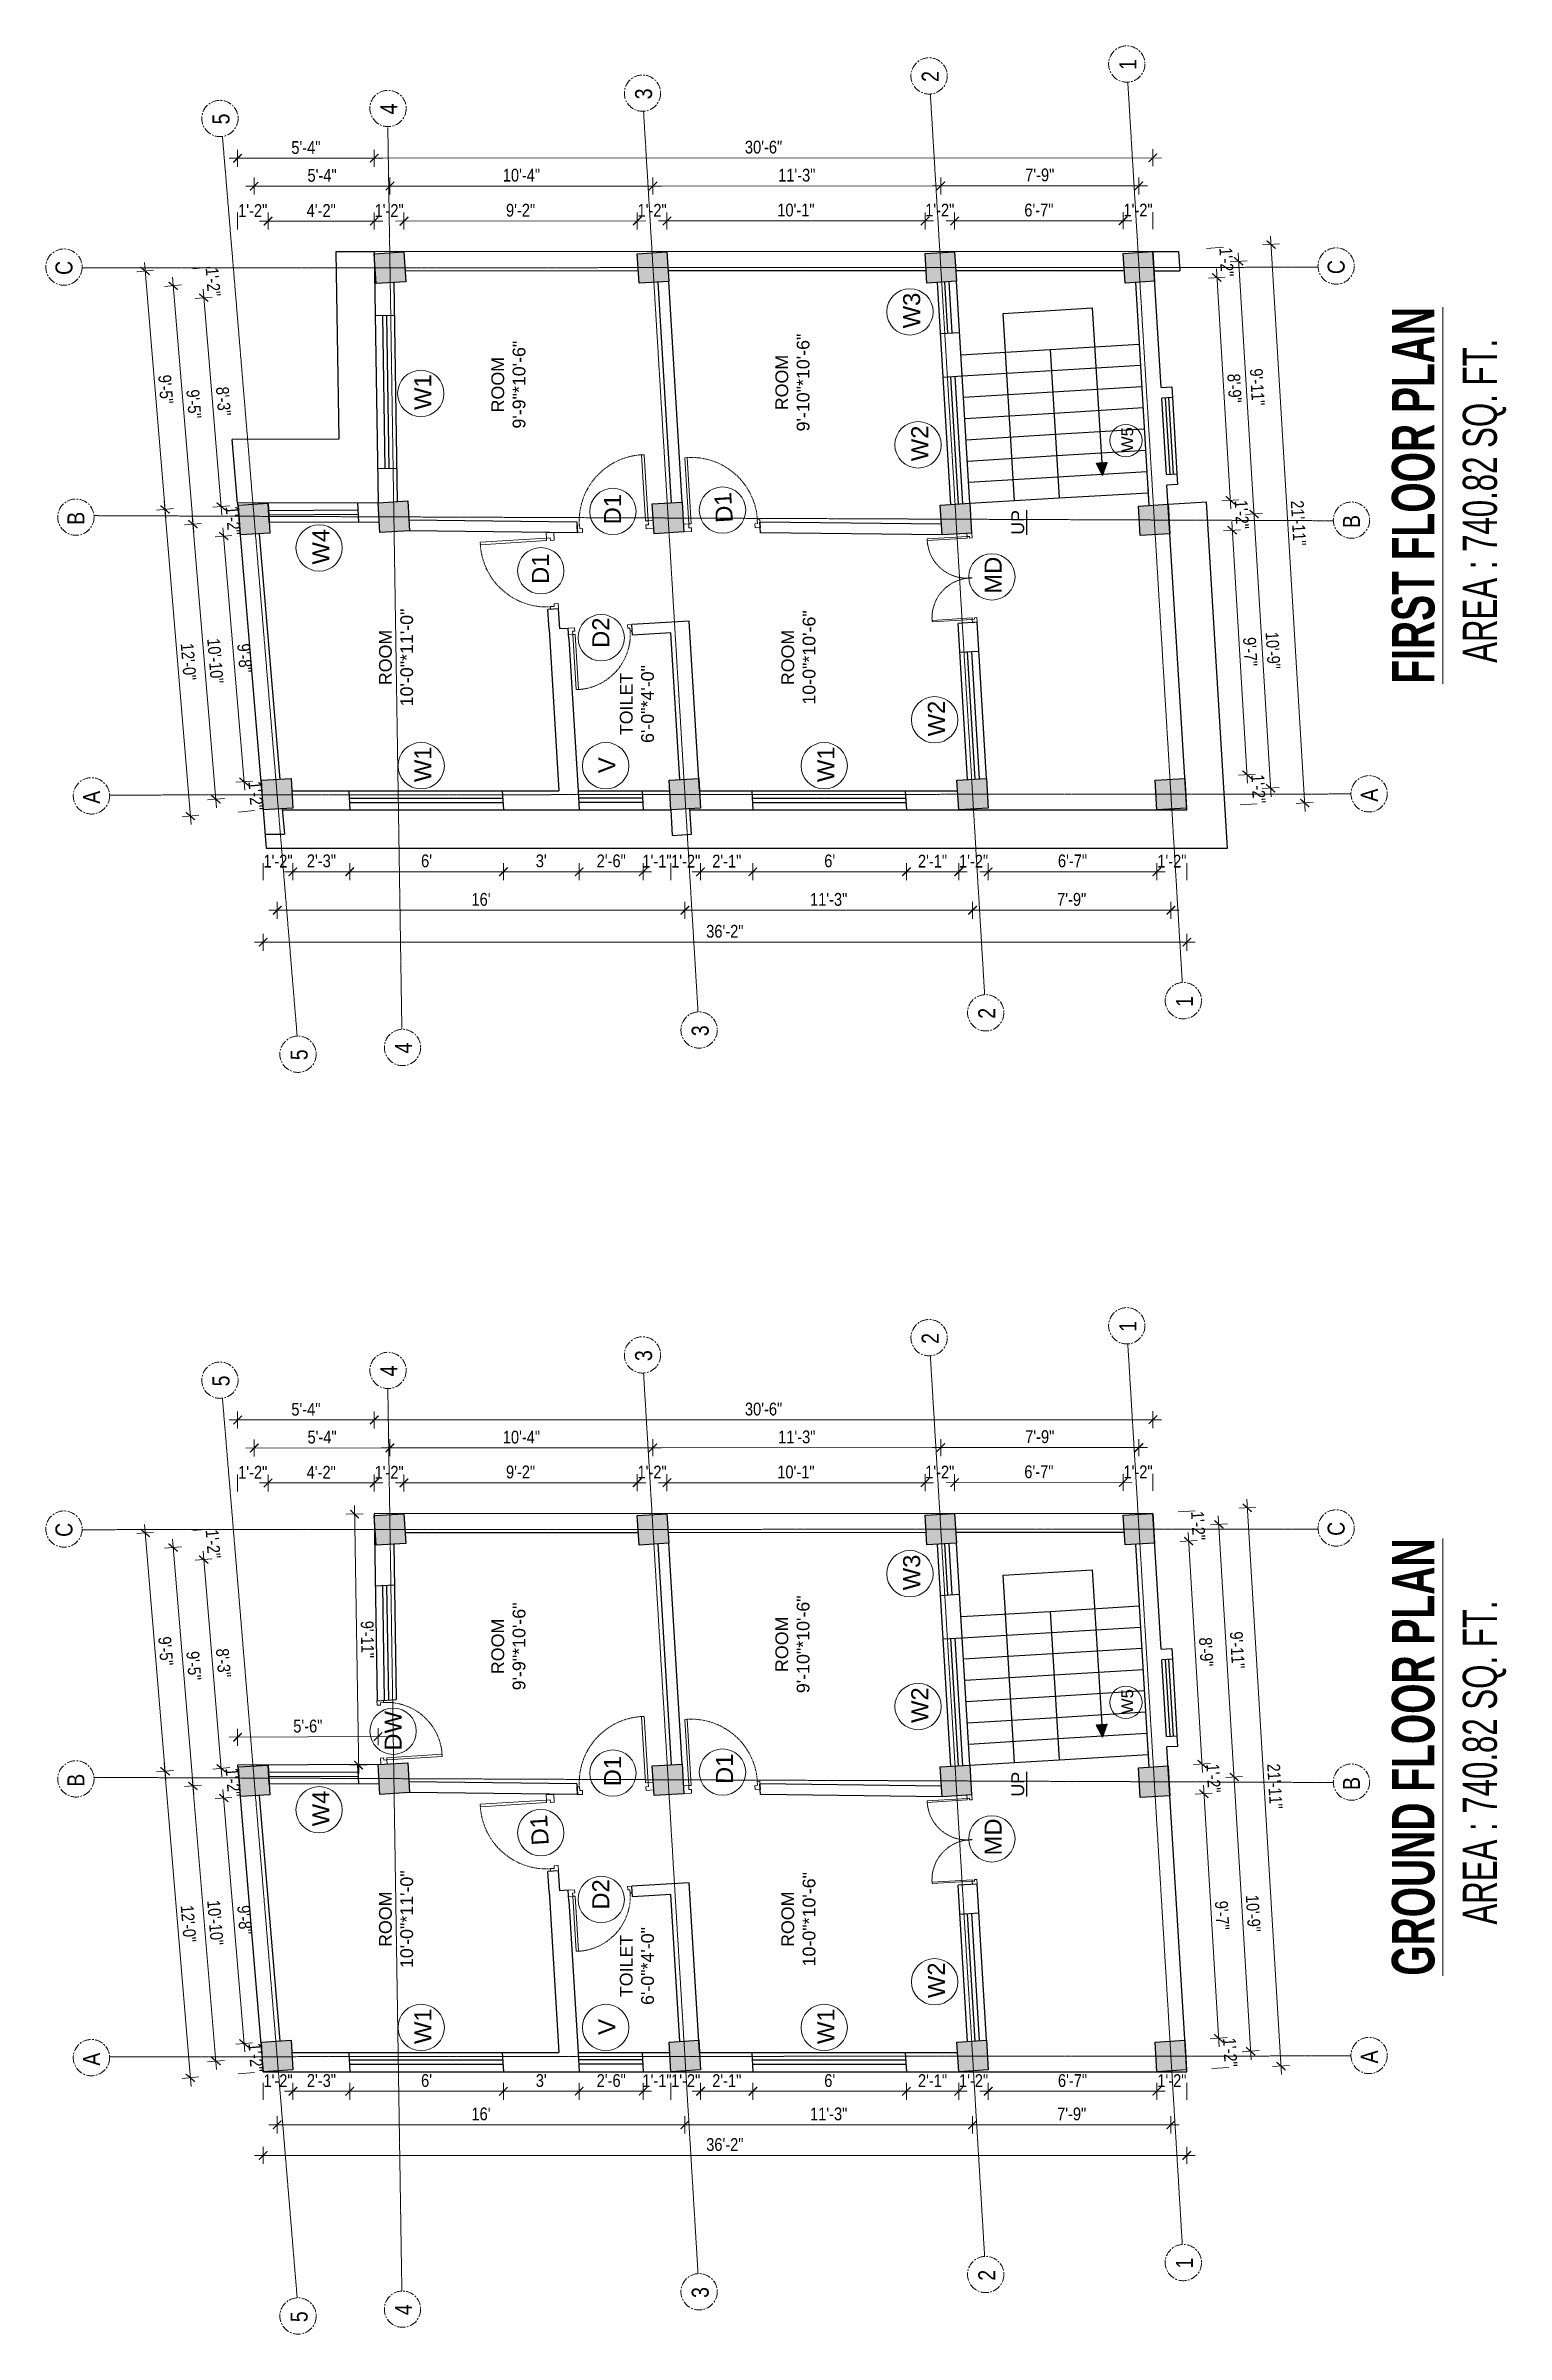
# Model space of a CAD drawing. Header units: inches. Extents: x -10117506 to -5032697, y -6529230 to -3254494.
# Drawn here: x -5033384 to -5032697, y -3258142 to -3257066 of the extents above; entities that cross this region are included whole.
import ezdxf

# ---------------------------------------------------------------- set-up
doc = ezdxf.new("R2010")
doc.units = ezdxf.units.IN
doc.header["$LTSCALE"] = 2
doc.header["$MEASUREMENT"] = 0
doc.header["$PDMODE"] = 34
doc.linetypes.add('CENTER', pattern=[2, 1.25, -0.25, 0.25, -0.25])
doc.linetypes.add('HIDDEN', pattern=[0.375, 0.25, -0.125])
doc.layers.get('0').update_dxf_attribs({"linetype": 'CONTINUOUS'})
doc.layers.get('DEFPOINTS').update_dxf_attribs({"color": 141, "linetype": 'CONTINUOUS'})
doc.layers.add('A-Hatch', color=7, linetype='CONTINUOUS')
for name, color, linetype, lineweight in [('Annotate-Lite.w', 177, 'CONTINUOUS', 9), ('Annotations-Bold.w', 177, 'CONTINUOUS', 13), ('DIM 1-100', 4, 'CONTINUOUS', 13), ('Door-Window.w', 4, 'CONTINUOUS', 15), ('TEXT', 181, 'CONTINUOUS', 25), ('Text-100.w', 254, 'CONTINUOUS', 9)]:
    doc.layers.add(name, color=color, linetype=linetype, lineweight=lineweight)
doc.styles.add('ARAIL', font='ARIALN.TTF')
doc.styles.add('Arial', font='arial.ttf', dxfattribs={"width": 0.8, "height": 12})
doc.styles.add('arial.', font='arial.ttf')
doc.styles.add('gaurav', font='arial.ttf')
doc.styles.get("Standard").update_dxf_attribs({"font": 'ARIALN.TTF'})
doc.dimstyles.new('1 by 96', dxfattribs={"dimtxt": 6, "dimasz": 4, "dimexe": 4, "dimexo": 4, "dimgap": 2, "dimtad": 1, "dimdec": 0, "dimzin": 0, "dimdsep": 46, "dimlunit": 4, "dimtxsty": 'Standard', "dimblk": 'ARCHTICK', "dimcen": 0, "dimdle": 4, "dimadec": 0, "dimazin": 0, "dimtfac": 1, "dimtdec": 0, "dimtix": 1, "dimtofl": 0, "dimtmove": 1, "dimatfit": 3, "dimldrblk": 'ARCHTICK', "dimfxl": 4, "dimfxlon": 1, "dimtolj": 1, "dimtzin": 0, "dimlwd": -1, "dimlwe": -1, "dimarcsym": 0})

msp = doc.modelspace()

# ---------------------------------------------------------------- texts
at = {"layer": 'Annotate-Lite.w', "ltscale": 0.005, "style": 'gaurav'}
for s, insert, char_height, attachment_point, rotation in [('W3', (-5032980.8, -3257198.9), 8, 1, 90), ('W1', (-5033210.6, -3257237.3), 8, 1, 90), ('W2', (-5032977, -3257261.4), 8, 1, 90), ('W5', (-5032878.3, -3257257.1), 5.6, 1, 90), ('D1', (-5033121.4, -3257291.1), 8, 1, 90), ('D1', (-5033060.8, -3257290.1), 8, 7, 93.4571), ('W4', (-5033258.5, -3257310), 8, 1, 90), ('D1', (-5033155.3, -3257319.1), 8, 1, 90), ('MD', (-5032942.5, -3257323.7), 8, 1, 90), ('D2', (-5033126.9, -3257349.2), 8, 1, 90), ('W2', (-5032969.2, -3257390.8), 8, 1, 90), ('W1', (-5033210.5, -3257412.3), 8, 1, 90), ('V', (-5033124, -3257408.1), 8, 1, 90), ('W1', (-5033021.1, -3257412.3), 8, 1, 90), ('W3', (-5032980.8, -3257792.4), 8, 1, 90), ('W2', (-5032977, -3257854.8), 8, 1, 90), ('W5', (-5032878.3, -3257850.6), 5.6, 1, 90), ('DW', (-5033224.5, -3257867.8), 8, 1, 90), ('D1', (-5033121.4, -3257884.6), 8, 1, 90), ('D1', (-5033060.8, -3257883.5), 8, 7, 90), ('W4', (-5033258.5, -3257903.4), 8, 1, 90), ('D1', (-5033155.3, -3257912.6), 8, 1, 93.4571), ('MD', (-5032942.5, -3257917.1), 8, 1, 90), ('D2', (-5033126.9, -3257942.6), 8, 1, 90), ('W2', (-5032969.2, -3257984.2), 8, 1, 90), ('W1', (-5033210.5, -3258005.8), 8, 1, 90), ('W1', (-5033021.1, -3258005.8), 8, 1, 90), ('V', (-5033124, -3258001.5), 8, 1, 90)]:
    msp.add_mtext_dynamic_manual_height_columns(s, width=8, gutter_width=100, heights=[0], dxfattribs=dict(at, insert=insert, char_height=char_height, attachment_point=attachment_point, rotation=rotation))
at = {"layer": 'Annotations-Bold.w', "linetype": 'CENTER', "ltscale": 1.5, "char_height": 8, "attachment_point": 1, "rotation": 90, "style": 'ARAIL'}
for s, insert in [('2', (-5032972.1, -3257083)), ('1', (-5032879.2, -3257077.4)), ('3', (-5033106.8, -3257091.2)), ('5', (-5033305.4, -3257103)), ('4', (-5033226.5, -3257098.3)), ('C', (-5033379.2, -3257173.8)), ('C', (-5032781.3, -3257173.4)), ('B', (-5033373.6, -3257291.3)), ('B', (-5032774.1, -3257292.8)), ('A', (-5033366.2, -3257422.5)), ('A', (-5032765.7, -3257421.5)), ('2', (-5032945.5, -3257523.6)), ('1', (-5032852.6, -3257518)), ('3', (-5033080.2, -3257531.8)), ('5', (-5033268.7, -3257543.1)), ('4', (-5033219.6, -3257539.9)), ('1', (-5032879.2, -3257670.8)), ('3', (-5033106.8, -3257684.6)), ('2', (-5032972.1, -3257676.5)), ('5', (-5033305.4, -3257696.5)), ('4', (-5033226.5, -3257691.8)), ('C', (-5033379.2, -3257767.3)), ('C', (-5032781.3, -3257766.8)), ('B', (-5033373.6, -3257884.8)), ('B', (-5032774.1, -3257886.3)), ('A', (-5033366.2, -3258016)), ('A', (-5032765.7, -3258014.9)), ('1', (-5032852.6, -3258111.4)), ('3', (-5033080.2, -3258125.2)), ('2', (-5032945.5, -3258117.1)), ('5', (-5033268.7, -3258136.6)), ('4', (-5033219.6, -3258133.3))]:
    msp.add_mtext_dynamic_manual_height_columns(s, width=6.539, gutter_width=100, heights=[0], dxfattribs=dict(at, insert=insert))
at = {"layer": 'TEXT', "lineweight": -2, "char_height": 6, "attachment_point": 5, "rotation": 90, "style": 'arial.'}
for s, insert in [('ROOM\\P9\'-9"*10\'-6"', (-5033166.3, -3257225.4)), ('ROOM\\P9\'-10"*10\'-6"', (-5033032.8, -3257224.4)), ('ROOM\\P10\'-0"*11\'-0"', (-5033219.1, -3257353.7)), ('ROOM\\P10-0"*10\'-6"', (-5033030, -3257353.7)), ('TOILET\\P6\'-0"*4\'-0"', (-5033105.9, -3257375.6)), ('ROOM\\P9\'-9"*10\'-6"', (-5033166.3, -3257818.8)), ('ROOM\\P9\'-10"*10\'-6"', (-5033032.8, -3257817.8)), ('ROOM\\P10\'-0"*11\'-0"', (-5033219.1, -3257947.1)), ('ROOM\\P10-0"*10\'-6"', (-5033030, -3257947.1)), ('TOILET\\P6\'-0"*4\'-0"', (-5033105.9, -3257969.1))]:
    msp.add_mtext_dynamic_manual_height_columns(s, width=45.731, gutter_width=30, heights=[0], dxfattribs=dict(at, insert=insert))
at = {"layer": 'TEXT', "lineweight": -2, "char_height": 6, "width": 21.085, "attachment_point": 5, "rotation": 90, "style": 'arial.'}
for insert in [(-5032926.9, -3257290.2), (-5032926.9, -3257883.6)]:
    msp.add_mtext('{\\LUP}', dxfattribs=dict(at, insert=insert))
at = {"layer": 'Text-100.w', "char_height": 20, "width": 569.102, "attachment_point": 2, "rotation": 90, "style": 'Arial'}
for s, insert in [('\\A1;{\\fArial Narrow|b1|i0|c0|p34;\\L FIRST FLOOR PLAN\\P\\fArial Narrow|b0|i0|c0|p34;\\H0.8x;\\lAREA : 740.82 SQ. FT.\\H1.02306x; }', (-5032751.1, -3257280)), ('\\A1;{\\fArial Narrow|b1|i0|c0|p34;\\L GROUND FLOOR PLAN\\P\\fArial Narrow|b0|i0|c0|p34;\\H0.8x;\\lAREA : 740.82 SQ. FT.\\H1.02306x; }', (-5032751.1, -3257873.4))]:
    msp.add_mtext(s, dxfattribs=dict(at, insert=insert))

# ---------------------------------------------------------------- blocks, each defined once
blk = doc.blocks.new('3-0')
at = {"ltscale": 3}
for p, q in [((11063, 10097.7), (11066, 10099.9)), ((11063, 10097.7), (11064.5, 10095.7)), ((11065.3, 10097.8), (11066.7, 10098.9)), ((11066, 10096.8), (11065.3, 10097.8)), ((11066, 10099.9), (11066.7, 10098.9)), ((11066, 10096.8), (11064.5, 10095.7)), ((11085.5, 10074.1), (11110.3, 10093)), ((11086.2, 10073.2), (11111, 10092)), ((11111, 10092), (11110.3, 10093)), ((11084, 10073), (11082.6, 10071.9)), ((11082.6, 10071.9), (11084.8, 10069)), ((11084, 10073), (11084.8, 10072)), ((11084.8, 10072), (11086.2, 10073.2)), ((11084.8, 10069), (11087.7, 10071.2)), ((11086.2, 10073.2), (11085.5, 10074.1)), ((11087.7, 10071.2), (11086.2, 10073.2))]:
    blk.add_line(p, q, dxfattribs=at)
at = {"layer": 'Door-Window.w', "color": 9, "linetype": 'HIDDEN', "lineweight": 18}
blk.add_arc((11085.5, 10074.1), 31.2, 37.1906, 127.1465, dxfattribs=at)
blk = doc.blocks.new('FDFDRE')
at = {"ltscale": 3}
for p, q in [((165701.1, -58637.8), (165701.1, -58641.5)), ((165704.8, -58637.8), (165701.1, -58637.8)), ((165701.1, -58641.5), (165703.6, -58641.5)), ((165703.6, -58641.5), (165703.5, -58672.6)), ((165704.8, -58639.7), (165703.6, -58639.7)), ((165703.6, -58639.7), (165703.6, -58641.5)), ((165703.6, -58641.5), (165704.8, -58641.5)), ((165704.8, -58639.7), (165704.8, -58637.8)), ((165704.8, -58641.5), (165704.8, -58672.7)), ((165767, -58639.7), (165767, -58637.8)), ((165767, -58637.8), (165770.6, -58637.8)), ((165767, -58639.7), (165768.2, -58639.7)), ((165767, -58641.5), (165767, -58672.7)), ((165768.2, -58641.5), (165767, -58641.5)), ((165768.2, -58639.7), (165768.2, -58641.5)), ((165770.7, -58641.5), (165768.2, -58641.5)), ((165768.2, -58641.5), (165768.2, -58672.6)), ((165770.6, -58637.8), (165770.7, -58641.5)), ((165703.5, -58672.6), (165704.8, -58672.7)), ((165768.2, -58672.6), (165767, -58672.7))]:
    blk.add_line(p, q, dxfattribs=at)
at = {"layer": 'Door-Window.w', "color": 9, "linetype": 'HIDDEN', "lineweight": 18}
for centre, start, end in [((165704.8, -58641.5), 269.9618, 3.3835), ((165767, -58641.5), 176.6165, 270.0382)]:
    blk.add_arc(centre, 31.2, start, end, dxfattribs=at)
blk = doc.blocks.new('_ArchTick')
at = {"color": 0, "linetype": 'ByBlock', "const_width": 0.15}
blk.add_lwpolyline([(-0.5, -0.5), (0.5, 0.5)], dxfattribs=at)
blk = doc.blocks.new('*D1353')
at = {"layer": 'DEFPOINTS', "color": 0, "ltscale": 0.5, "transparency": 16777216}
for p in [(-5033240.9, -3258018.8), (-5033168.7, -3258018.8), (-5033168.7, -3258028)]:
    blk.add_point(p, dxfattribs=at)
at = {"layer": 'DIM 1-100', "color": 0, "ltscale": 0.5, "transparency": 16777216}
for p, q in [((-5033240.9, -3258024), (-5033240.9, -3258032)), ((-5033168.7, -3258024), (-5033168.7, -3258032)), ((-5033244.9, -3258028), (-5033164.7, -3258028))]:
    blk.add_line(p, q, dxfattribs=at)
at = {"layer": 'DIM 1-100', "color": 0, "ltscale": 0.5, "transparency": 16777216, "xscale": 4, "yscale": 4, "zscale": 4, "rotation": 180}
blk.add_blockref('_ArchTick', (-5033240.9, -3258028), dxfattribs=at)
at = {"layer": 'DIM 1-100', "color": 0, "ltscale": 0.5, "transparency": 16777216, "xscale": 4, "yscale": 4, "zscale": 4}
blk.add_blockref('_ArchTick', (-5033168.7, -3258028), dxfattribs=at)
at = {"layer": 'DIM 1-100', "color": 0, "ltscale": 0.5, "transparency": 16777216, "insert": (-5033204.8, -3258023), "char_height": 6, "attachment_point": 5}
blk.add_mtext("\\A1;6'", dxfattribs=at)
blk = doc.blocks.new('*D1354')
at = {"layer": 'DEFPOINTS', "color": 0, "ltscale": 0.5, "transparency": 16777216}
for p in [(-5033168.7, -3258018.8), (-5033133.1, -3258018.8), (-5033133.1, -3258028)]:
    blk.add_point(p, dxfattribs=at)
at = {"layer": 'DIM 1-100', "color": 0, "ltscale": 0.5, "transparency": 16777216}
for p, q in [((-5033168.7, -3258024), (-5033168.7, -3258032)), ((-5033133.1, -3258024), (-5033133.1, -3258032)), ((-5033172.7, -3258028), (-5033129.1, -3258028))]:
    blk.add_line(p, q, dxfattribs=at)
at = {"layer": 'DIM 1-100', "color": 0, "ltscale": 0.5, "transparency": 16777216, "xscale": 4, "yscale": 4, "zscale": 4, "rotation": 180}
blk.add_blockref('_ArchTick', (-5033168.7, -3258028), dxfattribs=at)
at = {"layer": 'DIM 1-100', "color": 0, "ltscale": 0.5, "transparency": 16777216, "xscale": 4, "yscale": 4, "zscale": 4}
blk.add_blockref('_ArchTick', (-5033133.1, -3258028), dxfattribs=at)
at = {"layer": 'DIM 1-100', "color": 0, "ltscale": 0.5, "transparency": 16777216, "insert": (-5033150.9, -3258023), "char_height": 6, "attachment_point": 5}
blk.add_mtext("\\A1;3'", dxfattribs=at)
blk = doc.blocks.new('*D1355')
at = {"layer": 'DEFPOINTS', "color": 0, "ltscale": 0.5, "transparency": 16777216}
for p in [(-5033133.1, -3258018.8), (-5033103, -3258018.8), (-5033103, -3258028)]:
    blk.add_point(p, dxfattribs=at)
at = {"layer": 'DIM 1-100', "color": 0, "ltscale": 0.5, "transparency": 16777216}
for p, q in [((-5033133.1, -3258024), (-5033133.1, -3258032)), ((-5033103, -3258024), (-5033103, -3258032)), ((-5033137.1, -3258028), (-5033099, -3258028))]:
    blk.add_line(p, q, dxfattribs=at)
at = {"layer": 'DIM 1-100', "color": 0, "ltscale": 0.5, "transparency": 16777216, "xscale": 4, "yscale": 4, "zscale": 4, "rotation": 180}
blk.add_blockref('_ArchTick', (-5033133.1, -3258028), dxfattribs=at)
at = {"layer": 'DIM 1-100', "color": 0, "ltscale": 0.5, "transparency": 16777216, "xscale": 4, "yscale": 4, "zscale": 4}
blk.add_blockref('_ArchTick', (-5033103, -3258028), dxfattribs=at)
at = {"layer": 'DIM 1-100', "color": 0, "ltscale": 0.5, "transparency": 16777216, "insert": (-5033118, -3258023), "char_height": 6, "attachment_point": 5}
blk.add_mtext('\\A1;2\'-6"', dxfattribs=at)
blk = doc.blocks.new('*D1356')
at = {"layer": 'DEFPOINTS', "color": 0, "ltscale": 0.5, "transparency": 16777216}
for p in [(-5033103, -3258018.8), (-5033090, -3258018.8), (-5033090, -3258028)]:
    blk.add_point(p, dxfattribs=at)
at = {"layer": 'DIM 1-100', "color": 0, "ltscale": 0.5, "transparency": 16777216}
for p, q in [((-5033103, -3258024), (-5033103, -3258032)), ((-5033090, -3258024), (-5033090, -3258032))]:
    blk.add_line(p, q, dxfattribs=at)
at = {"layer": 'DIM 1-100', "color": 0, "ltscale": 0.5, "transparency": 16777216, "insert": (-5033096.5, -3258023), "char_height": 6, "attachment_point": 5}
blk.add_mtext('\\A1;1\'-1"', dxfattribs=at)
blk = doc.blocks.new('*D1357')
at = {"layer": 'DEFPOINTS', "color": 0, "ltscale": 0.5, "transparency": 16777216}
for p in [(-5033090, -3258018.8), (-5033076, -3258018), (-5033076, -3258028)]:
    blk.add_point(p, dxfattribs=at)
at = {"layer": 'DIM 1-100', "color": 0, "ltscale": 0.5, "transparency": 16777216}
for p, q in [((-5033090, -3258024), (-5033090, -3258032)), ((-5033076, -3258024), (-5033076, -3258032))]:
    blk.add_line(p, q, dxfattribs=at)
at = {"layer": 'DIM 1-100', "color": 0, "ltscale": 0.5, "transparency": 16777216, "insert": (-5033083, -3258023), "char_height": 6, "attachment_point": 5}
blk.add_mtext('\\A1;1\'-2"', dxfattribs=at)
blk = doc.blocks.new('*D1358')
at = {"layer": 'DEFPOINTS', "color": 0, "ltscale": 0.5, "transparency": 16777216}
for p in [(-5033076, -3258018), (-5033051.4, -3258018.8), (-5033051.4, -3258028)]:
    blk.add_point(p, dxfattribs=at)
at = {"layer": 'DIM 1-100', "color": 0, "ltscale": 0.5, "transparency": 16777216}
for p, q in [((-5033076, -3258024), (-5033076, -3258032)), ((-5033051.4, -3258024), (-5033051.4, -3258032)), ((-5033080, -3258028), (-5033047.4, -3258028))]:
    blk.add_line(p, q, dxfattribs=at)
at = {"layer": 'DIM 1-100', "color": 0, "ltscale": 0.5, "transparency": 16777216, "xscale": 4, "yscale": 4, "zscale": 4, "rotation": 180}
blk.add_blockref('_ArchTick', (-5033076, -3258028), dxfattribs=at)
at = {"layer": 'DIM 1-100', "color": 0, "ltscale": 0.5, "transparency": 16777216, "xscale": 4, "yscale": 4, "zscale": 4}
blk.add_blockref('_ArchTick', (-5033051.4, -3258028), dxfattribs=at)
at = {"layer": 'DIM 1-100', "color": 0, "ltscale": 0.5, "transparency": 16777216, "insert": (-5033063.7, -3258023), "char_height": 6, "attachment_point": 5}
blk.add_mtext('\\A1;2\'-1"', dxfattribs=at)
blk = doc.blocks.new('*D1359')
at = {"layer": 'DEFPOINTS', "color": 0, "ltscale": 0.5, "transparency": 16777216}
for p in [(-5033051.4, -3258018.8), (-5032979.3, -3258018.8), (-5032979.3, -3258028)]:
    blk.add_point(p, dxfattribs=at)
at = {"layer": 'DIM 1-100', "color": 0, "ltscale": 0.5, "transparency": 16777216}
for p, q in [((-5033051.4, -3258024), (-5033051.4, -3258032)), ((-5032979.3, -3258024), (-5032979.3, -3258032)), ((-5033055.4, -3258028), (-5032975.3, -3258028))]:
    blk.add_line(p, q, dxfattribs=at)
at = {"layer": 'DIM 1-100', "color": 0, "ltscale": 0.5, "transparency": 16777216, "xscale": 4, "yscale": 4, "zscale": 4, "rotation": 180}
blk.add_blockref('_ArchTick', (-5033051.4, -3258028), dxfattribs=at)
at = {"layer": 'DIM 1-100', "color": 0, "ltscale": 0.5, "transparency": 16777216, "xscale": 4, "yscale": 4, "zscale": 4}
blk.add_blockref('_ArchTick', (-5032979.3, -3258028), dxfattribs=at)
at = {"layer": 'DIM 1-100', "color": 0, "ltscale": 0.5, "transparency": 16777216, "insert": (-5033015.3, -3258023), "char_height": 6, "attachment_point": 5}
blk.add_mtext("\\A1;6'", dxfattribs=at)
blk = doc.blocks.new('*D1360')
at = {"layer": 'DEFPOINTS', "color": 0, "ltscale": 0.5, "transparency": 16777216}
for p in [(-5032979.3, -3258018.8), (-5032954.7, -3258018.8), (-5032954.7, -3258028)]:
    blk.add_point(p, dxfattribs=at)
at = {"layer": 'DIM 1-100', "color": 0, "ltscale": 0.5, "transparency": 16777216}
for p, q in [((-5032979.3, -3258024), (-5032979.3, -3258032)), ((-5032954.7, -3258024), (-5032954.7, -3258032)), ((-5032983.3, -3258028), (-5032950.7, -3258028))]:
    blk.add_line(p, q, dxfattribs=at)
at = {"layer": 'DIM 1-100', "color": 0, "ltscale": 0.5, "transparency": 16777216, "xscale": 4, "yscale": 4, "zscale": 4, "rotation": 180}
blk.add_blockref('_ArchTick', (-5032979.3, -3258028), dxfattribs=at)
at = {"layer": 'DIM 1-100', "color": 0, "ltscale": 0.5, "transparency": 16777216, "xscale": 4, "yscale": 4, "zscale": 4}
blk.add_blockref('_ArchTick', (-5032954.7, -3258028), dxfattribs=at)
at = {"layer": 'DIM 1-100', "color": 0, "ltscale": 0.5, "transparency": 16777216, "insert": (-5032967, -3258023), "char_height": 6, "attachment_point": 5}
blk.add_mtext('\\A1;2\'-1"', dxfattribs=at)
blk = doc.blocks.new('*D1361')
at = {"layer": 'DEFPOINTS', "color": 0, "ltscale": 0.5, "transparency": 16777216}
for p in [(-5032954.7, -3258018.8), (-5032940.8, -3258018), (-5032940.8, -3258028)]:
    blk.add_point(p, dxfattribs=at)
at = {"layer": 'DIM 1-100', "color": 0, "ltscale": 0.5, "transparency": 16777216}
for p, q in [((-5032954.7, -3258024), (-5032954.7, -3258032)), ((-5032940.8, -3258024), (-5032940.8, -3258032))]:
    blk.add_line(p, q, dxfattribs=at)
at = {"layer": 'DIM 1-100', "color": 0, "ltscale": 0.5, "transparency": 16777216, "insert": (-5032947.7, -3258023), "char_height": 6, "attachment_point": 5}
blk.add_mtext('\\A1;1\'-2"', dxfattribs=at)
blk = doc.blocks.new('*D1362')
at = {"layer": 'DEFPOINTS', "color": 0, "ltscale": 0.5, "transparency": 16777216}
for p in [(-5032940.8, -3258018), (-5032861.6, -3258018.8), (-5032861.6, -3258028)]:
    blk.add_point(p, dxfattribs=at)
at = {"layer": 'DIM 1-100', "color": 0, "ltscale": 0.5, "transparency": 16777216}
for p, q in [((-5032940.8, -3258024), (-5032940.8, -3258032)), ((-5032861.6, -3258024), (-5032861.6, -3258032)), ((-5032944.8, -3258028), (-5032857.6, -3258028))]:
    blk.add_line(p, q, dxfattribs=at)
at = {"layer": 'DIM 1-100', "color": 0, "ltscale": 0.5, "transparency": 16777216, "xscale": 4, "yscale": 4, "zscale": 4, "rotation": 180}
blk.add_blockref('_ArchTick', (-5032940.8, -3258028), dxfattribs=at)
at = {"layer": 'DIM 1-100', "color": 0, "ltscale": 0.5, "transparency": 16777216, "xscale": 4, "yscale": 4, "zscale": 4}
blk.add_blockref('_ArchTick', (-5032861.6, -3258028), dxfattribs=at)
at = {"layer": 'DIM 1-100', "color": 0, "ltscale": 0.5, "transparency": 16777216, "insert": (-5032901.2, -3258023), "char_height": 6, "attachment_point": 5}
blk.add_mtext('\\A1;6\'-7"', dxfattribs=at)
blk = doc.blocks.new('*D1363')
at = {"layer": 'DEFPOINTS', "color": 0, "ltscale": 0.5, "transparency": 16777216}
for p in [(-5032861.6, -3258018.8), (-5032847.5, -3258018.8), (-5032847.5, -3258028)]:
    blk.add_point(p, dxfattribs=at)
at = {"layer": 'DIM 1-100', "color": 0, "ltscale": 0.5, "transparency": 16777216}
for p, q in [((-5032861.6, -3258024), (-5032861.6, -3258032)), ((-5032847.5, -3258024), (-5032847.5, -3258032))]:
    blk.add_line(p, q, dxfattribs=at)
at = {"layer": 'DIM 1-100', "color": 0, "ltscale": 0.5, "transparency": 16777216, "insert": (-5032854.5, -3258023), "char_height": 6, "attachment_point": 5}
blk.add_mtext('\\A1;1\'-2"', dxfattribs=at)
blk = doc.blocks.new('*D1364')
at = {"layer": 'DEFPOINTS', "color": 0, "ltscale": 0.5, "transparency": 16777216}
for p in [(-5033267.6, -3258018), (-5033240.9, -3258018.8), (-5033267.6, -3258028)]:
    blk.add_point(p, dxfattribs=at)
at = {"layer": 'DIM 1-100', "color": 0, "ltscale": 0.5, "transparency": 16777216}
for p, q in [((-5033267.6, -3258024), (-5033267.6, -3258032)), ((-5033240.9, -3258024), (-5033240.9, -3258032)), ((-5033236.9, -3258028), (-5033271.6, -3258028))]:
    blk.add_line(p, q, dxfattribs=at)
at = {"layer": 'DIM 1-100', "color": 0, "ltscale": 0.5, "transparency": 16777216, "xscale": 4, "yscale": 4, "zscale": 4, "rotation": 180}
blk.add_blockref('_ArchTick', (-5033267.6, -3258028), dxfattribs=at)
at = {"layer": 'DIM 1-100', "color": 0, "ltscale": 0.5, "transparency": 16777216, "xscale": 4, "yscale": 4, "zscale": 4}
blk.add_blockref('_ArchTick', (-5033240.9, -3258028), dxfattribs=at)
at = {"layer": 'DIM 1-100', "color": 0, "ltscale": 0.5, "transparency": 16777216, "insert": (-5033254.2, -3258023), "char_height": 6, "attachment_point": 5}
blk.add_mtext('\\A1;2\'-3"', dxfattribs=at)
blk = doc.blocks.new('*D1365')
at = {"layer": 'DEFPOINTS', "color": 0, "ltscale": 0.5, "transparency": 16777216}
for p in [(-5033281.6, -3258018.8), (-5033267.6, -3258018), (-5033281.6, -3258028)]:
    blk.add_point(p, dxfattribs=at)
at = {"layer": 'DIM 1-100', "color": 0, "ltscale": 0.5, "transparency": 16777216}
for p, q in [((-5033281.6, -3258024), (-5033281.6, -3258032)), ((-5033267.6, -3258024), (-5033267.6, -3258032))]:
    blk.add_line(p, q, dxfattribs=at)
at = {"layer": 'DIM 1-100', "color": 0, "ltscale": 0.5, "transparency": 16777216, "insert": (-5033274.6, -3258023), "char_height": 6, "attachment_point": 5}
blk.add_mtext('\\A1;1\'-2"', dxfattribs=at)
blk = doc.blocks.new('*D1366')
at = {"layer": 'DEFPOINTS', "color": 0, "ltscale": 0.5, "transparency": 16777216}
for p in [(-5033314.6, -3257884.4), (-5033285.8, -3257882), (-5033275, -3258011.4)]:
    blk.add_point(p, dxfattribs=at)
at = {"layer": 'DIM 1-100', "color": 0, "ltscale": 0.5, "transparency": 16777216}
for p, q in [((-5033310.6, -3257884.1), (-5033318.5, -3257884.7)), ((-5033303.5, -3258017.8), (-5033314.9, -3257880.4)), ((-5033299.8, -3258013.5), (-5033307.8, -3258014.2))]:
    blk.add_line(p, q, dxfattribs=at)
at = {"layer": 'DIM 1-100', "color": 0, "ltscale": 0.5, "transparency": 16777216, "xscale": 4, "yscale": 4, "zscale": 4}
for p, rotation in [((-5033314.6, -3257884.4), 94.75152698465546), ((-5033303.8, -3258013.8), 274.7515269846554)]:
    blk.add_blockref('_ArchTick', p, dxfattribs=dict(at, rotation=rotation))
at = {"layer": 'DIM 1-100', "color": 0, "ltscale": 0.5, "transparency": 16777216, "insert": (-5033304.1, -3257948.7), "char_height": 6, "attachment_point": 5, "rotation": 274.7515}
blk.add_mtext('\\A1;10\'-10"', dxfattribs=at)
blk = doc.blocks.new('*D1367')
at = {"layer": 'DEFPOINTS', "color": 0, "ltscale": 0.5, "transparency": 16777216}
for p in [(-5033301.3, -3257876.1), (-5033293.2, -3257875.5), (-5033292.3, -3257889.4)]:
    blk.add_point(p, dxfattribs=at)
at = {"layer": 'DIM 1-100', "color": 0, "ltscale": 0.5, "transparency": 16777216}
for p, q in [((-5033297.3, -3257875.8), (-5033305.3, -3257876.5)), ((-5033296.3, -3257889.8), (-5033304.1, -3257890.4))]:
    blk.add_line(p, q, dxfattribs=at)
at = {"layer": 'DIM 1-100', "color": 0, "ltscale": 0.5, "transparency": 16777216, "insert": (-5033295.7, -3257882.7), "char_height": 6, "attachment_point": 5, "rotation": 274.7515}
blk.add_mtext('\\A1;1\'-2"', dxfattribs=at)
blk = doc.blocks.new('*D1368')
at = {"layer": 'DEFPOINTS', "color": 0, "ltscale": 0.5, "transparency": 16777216}
for p in [(-5033292.3, -3257889.4), (-5033290.6, -3258005.5), (-5033282.4, -3258004.9)]:
    blk.add_point(p, dxfattribs=at)
at = {"layer": 'DIM 1-100', "color": 0, "ltscale": 0.5, "transparency": 16777216}
for p, q in [((-5033296.3, -3257889.8), (-5033304.1, -3257890.4)), ((-5033300.5, -3257886.1), (-5033290.2, -3258009.5)), ((-5033286.6, -3258005.2), (-5033294.5, -3258005.9))]:
    blk.add_line(p, q, dxfattribs=at)
at = {"layer": 'DIM 1-100', "color": 0, "ltscale": 0.5, "transparency": 16777216, "xscale": 4, "yscale": 4, "zscale": 4}
for p, rotation in [((-5033300.1, -3257890.1), 94.7515270032343), ((-5033290.6, -3258005.5), 274.7515270032343)]:
    blk.add_blockref('_ArchTick', p, dxfattribs=dict(at, rotation=rotation))
at = {"layer": 'DIM 1-100', "color": 0, "ltscale": 0.5, "transparency": 16777216, "insert": (-5033290.3, -3257947.4), "char_height": 6, "attachment_point": 5, "rotation": 274.7515}
blk.add_mtext('\\A1;9\'-8"', dxfattribs=at)
blk = doc.blocks.new('*D1369')
at = {"layer": 'DEFPOINTS', "color": 0, "ltscale": 0.5, "transparency": 16777216}
for p in [(-5033282.4, -3258004.9), (-5033289.4, -3258019.5), (-5033281.6, -3258018.8)]:
    blk.add_point(p, dxfattribs=at)
at = {"layer": 'DIM 1-100', "color": 0, "ltscale": 0.5, "transparency": 16777216}
for p, q in [((-5033286.6, -3258005.2), (-5033294.5, -3258005.9)), ((-5033285.6, -3258019.2), (-5033293.4, -3258019.8))]:
    blk.add_line(p, q, dxfattribs=at)
at = {"layer": 'DIM 1-100', "color": 0, "ltscale": 0.5, "transparency": 16777216, "insert": (-5033285, -3258012.1), "char_height": 6, "attachment_point": 5, "rotation": 274.7515}
blk.add_mtext('\\A1;1\'-2"', dxfattribs=at)
blk = doc.blocks.new('*D1370')
at = {"layer": 'DEFPOINTS', "color": 0, "ltscale": 0.5, "transparency": 16777216}
for p in [(-5033293.6, -3257874.7), (-5033315.8, -3258021.7), (-5033281.6, -3258018.8)]:
    blk.add_point(p, dxfattribs=at)
at = {"layer": 'DIM 1-100', "color": 0, "ltscale": 0.5, "transparency": 16777216}
for p, q in [((-5033328.1, -3257873.5), (-5033315.4, -3258025.7)), ((-5033323.8, -3257877.2), (-5033331.7, -3257877.8)), ((-5033311.8, -3258021.3), (-5033319.7, -3258022))]:
    blk.add_line(p, q, dxfattribs=at)
at = {"layer": 'DIM 1-100', "color": 0, "ltscale": 0.5, "transparency": 16777216, "xscale": 4, "yscale": 4, "zscale": 4}
for p, rotation in [((-5033327.7, -3257877.5), 94.75152698492705), ((-5033315.8, -3258021.7), 274.751526984927)]:
    blk.add_blockref('_ArchTick', p, dxfattribs=dict(at, rotation=rotation))
at = {"layer": 'DIM 1-100', "color": 0, "ltscale": 0.5, "transparency": 16777216, "insert": (-5033316.7, -3257949.2), "char_height": 6, "attachment_point": 5, "rotation": 274.7515}
blk.add_mtext('\\A1;12\'-0"', dxfattribs=at)
blk = doc.blocks.new('*D1371')
at = {"layer": 'DEFPOINTS', "color": 0, "ltscale": 0.5, "transparency": 16777216}
for p in [(-5032948.2, -3258011.4), (-5032855, -3258011.4), (-5032948.2, -3258043.8)]:
    blk.add_point(p, dxfattribs=at)
at = {"layer": 'DIM 1-100', "color": 0, "ltscale": 0.5, "transparency": 16777216}
for p, q in [((-5032851, -3258043.8), (-5032952.2, -3258043.8)), ((-5032948.2, -3258039.8), (-5032948.2, -3258047.8)), ((-5032855, -3258039.8), (-5032855, -3258047.8))]:
    blk.add_line(p, q, dxfattribs=at)
at = {"layer": 'DIM 1-100', "color": 0, "ltscale": 0.5, "transparency": 16777216, "xscale": 4, "yscale": 4, "zscale": 4, "rotation": 180}
blk.add_blockref('_ArchTick', (-5032948.2, -3258043.8), dxfattribs=at)
at = {"layer": 'DIM 1-100', "color": 0, "ltscale": 0.5, "transparency": 16777216, "xscale": 4, "yscale": 4, "zscale": 4}
blk.add_blockref('_ArchTick', (-5032855, -3258043.8), dxfattribs=at)
at = {"layer": 'DIM 1-100', "color": 0, "ltscale": 0.5, "transparency": 16777216, "insert": (-5032901.6, -3258038.7), "char_height": 6, "attachment_point": 5}
blk.add_mtext('\\A1;7\'-9"', dxfattribs=at)
blk = doc.blocks.new('*D1372')
at = {"layer": 'DEFPOINTS', "color": 0, "ltscale": 0.5, "transparency": 16777216}
for p in [(-5033083.4, -3258011.4), (-5032948.2, -3258011.4), (-5033083.4, -3258043.8)]:
    blk.add_point(p, dxfattribs=at)
at = {"layer": 'DIM 1-100', "color": 0, "ltscale": 0.5, "transparency": 16777216}
for p, q in [((-5032944.2, -3258043.8), (-5033087.4, -3258043.8)), ((-5033083.4, -3258039.8), (-5033083.4, -3258047.8)), ((-5032948.2, -3258039.8), (-5032948.2, -3258047.8))]:
    blk.add_line(p, q, dxfattribs=at)
at = {"layer": 'DIM 1-100', "color": 0, "ltscale": 0.5, "transparency": 16777216, "xscale": 4, "yscale": 4, "zscale": 4, "rotation": 180}
blk.add_blockref('_ArchTick', (-5033083.4, -3258043.8), dxfattribs=at)
at = {"layer": 'DIM 1-100', "color": 0, "ltscale": 0.5, "transparency": 16777216, "xscale": 4, "yscale": 4, "zscale": 4}
blk.add_blockref('_ArchTick', (-5032948.2, -3258043.8), dxfattribs=at)
at = {"layer": 'DIM 1-100', "color": 0, "ltscale": 0.5, "transparency": 16777216, "insert": (-5033015.8, -3258038.7), "char_height": 6, "attachment_point": 5}
blk.add_mtext('\\A1;11\'-3"', dxfattribs=at)
blk = doc.blocks.new('*D1373')
at = {"layer": 'DEFPOINTS', "color": 0, "ltscale": 0.5, "transparency": 16777216}
for p in [(-5033275, -3258011.4), (-5033083.4, -3258011.4), (-5033275, -3258043.8)]:
    blk.add_point(p, dxfattribs=at)
at = {"layer": 'DIM 1-100', "color": 0, "ltscale": 0.5, "transparency": 16777216}
for p, q in [((-5033079.4, -3258043.8), (-5033279, -3258043.8)), ((-5033275, -3258039.8), (-5033275, -3258047.8)), ((-5033083.4, -3258039.8), (-5033083.4, -3258047.8))]:
    blk.add_line(p, q, dxfattribs=at)
at = {"layer": 'DIM 1-100', "color": 0, "ltscale": 0.5, "transparency": 16777216, "xscale": 4, "yscale": 4, "zscale": 4, "rotation": 180}
blk.add_blockref('_ArchTick', (-5033275, -3258043.8), dxfattribs=at)
at = {"layer": 'DIM 1-100', "color": 0, "ltscale": 0.5, "transparency": 16777216, "xscale": 4, "yscale": 4, "zscale": 4}
blk.add_blockref('_ArchTick', (-5033083.4, -3258043.8), dxfattribs=at)
at = {"layer": 'DIM 1-100', "color": 0, "ltscale": 0.5, "transparency": 16777216, "insert": (-5033179.2, -3258038.7), "char_height": 6, "attachment_point": 5}
blk.add_mtext("\\A1;16'", dxfattribs=at)
blk = doc.blocks.new('*D1374')
at = {"layer": 'DEFPOINTS', "color": 0, "ltscale": 0.5, "transparency": 16777216}
for p in [(-5033281.6, -3258018.8), (-5032847.5, -3258018.8), (-5032847.5, -3258058.2)]:
    blk.add_point(p, dxfattribs=at)
at = {"layer": 'DIM 1-100', "color": 0, "ltscale": 0.5, "transparency": 16777216}
for p, q in [((-5033281.6, -3258054.2), (-5033281.6, -3258062.2)), ((-5032847.5, -3258054.2), (-5032847.5, -3258062.2)), ((-5033285.6, -3258058.2), (-5032843.5, -3258058.2))]:
    blk.add_line(p, q, dxfattribs=at)
at = {"layer": 'DIM 1-100', "color": 0, "ltscale": 0.5, "transparency": 16777216, "xscale": 4, "yscale": 4, "zscale": 4, "rotation": 180}
blk.add_blockref('_ArchTick', (-5033281.6, -3258058.2), dxfattribs=at)
at = {"layer": 'DIM 1-100', "color": 0, "ltscale": 0.5, "transparency": 16777216, "xscale": 4, "yscale": 4, "zscale": 4}
blk.add_blockref('_ArchTick', (-5032847.5, -3258058.2), dxfattribs=at)
at = {"layer": 'DIM 1-100', "color": 0, "ltscale": 0.5, "transparency": 16777216, "insert": (-5033064.6, -3258053.1), "char_height": 6, "attachment_point": 5}
blk.add_mtext('\\A1;36\'-2"', dxfattribs=at)
blk = doc.blocks.new('*D1375')
at = {"layer": 'DEFPOINTS', "color": 0, "ltscale": 0.5, "transparency": 16777216}
for p in [(-5032848.4, -3258004), (-5032832.5, -3258003.1), (-5032847.6, -3258018)]:
    blk.add_point(p, dxfattribs=at)
at = {"layer": 'DIM 1-100', "color": 0, "ltscale": 0.5, "transparency": 16777216}
for p, q in [((-5032836.5, -3258003.3), (-5032828.5, -3258002.8)), ((-5032835.7, -3258017.3), (-5032827.7, -3258016.8))]:
    blk.add_line(p, q, dxfattribs=at)
at = {"layer": 'DIM 1-100', "color": 0, "ltscale": 0.5, "transparency": 16777216, "insert": (-5032827.1, -3258009.7), "char_height": 6, "attachment_point": 5, "rotation": 273.4571}
blk.add_mtext('\\A1;1\'-2"', dxfattribs=at)
blk = doc.blocks.new('*D1376')
at = {"layer": 'DEFPOINTS', "color": 0, "ltscale": 0.5, "transparency": 16777216}
for p in [(-5032855.4, -3257889), (-5032839.5, -3257888.1), (-5032848.4, -3258004)]:
    blk.add_point(p, dxfattribs=at)
at = {"layer": 'DIM 1-100', "color": 0, "ltscale": 0.5, "transparency": 16777216}
for p, q in [((-5032832.3, -3258007.1), (-5032839.7, -3257884.1)), ((-5032843.5, -3257888.3), (-5032835.5, -3257887.8)), ((-5032836.5, -3258003.3), (-5032828.5, -3258002.8))]:
    blk.add_line(p, q, dxfattribs=at)
at = {"layer": 'DIM 1-100', "color": 0, "ltscale": 0.5, "transparency": 16777216, "xscale": 4, "yscale": 4, "zscale": 4}
for p, rotation in [((-5032839.5, -3257888.1), 93.45713446573382), ((-5032832.5, -3258003.1), 273.4571344657338)]:
    blk.add_blockref('_ArchTick', p, dxfattribs=dict(at, rotation=rotation))
at = {"layer": 'DIM 1-100', "color": 0, "ltscale": 0.5, "transparency": 16777216, "insert": (-5032830.9, -3257945.3), "char_height": 6, "attachment_point": 5, "rotation": 273.4571}
blk.add_mtext('\\A1;9\'-7"', dxfattribs=at)
blk = doc.blocks.new('*D1377')
at = {"layer": 'DEFPOINTS', "color": 0, "ltscale": 0.5, "transparency": 16777216}
for p in [(-5032840.3, -3257874.1), (-5032856.2, -3257875), (-5032855.4, -3257889)]:
    blk.add_point(p, dxfattribs=at)
at = {"layer": 'DIM 1-100', "color": 0, "ltscale": 0.5, "transparency": 16777216}
for p, q in [((-5032844.3, -3257874.3), (-5032836.3, -3257873.8)), ((-5032843.5, -3257888.3), (-5032835.5, -3257887.8))]:
    blk.add_line(p, q, dxfattribs=at)
at = {"layer": 'DIM 1-100', "color": 0, "ltscale": 0.5, "transparency": 16777216, "insert": (-5032834.9, -3257880.8), "char_height": 6, "attachment_point": 5, "rotation": 273.4571}
blk.add_mtext('\\A1;1\'-2"', dxfattribs=at)
blk = doc.blocks.new('*D1378')
at = {"layer": 'DEFPOINTS', "color": 0, "ltscale": 0.5, "transparency": 16777216}
for p in [(-5032862.6, -3257770.2), (-5032846.6, -3257769.3), (-5032856.2, -3257875)]:
    blk.add_point(p, dxfattribs=at)
at = {"layer": 'DIM 1-100', "color": 0, "ltscale": 0.5, "transparency": 16777216}
for p, q in [((-5032840.1, -3257878.1), (-5032846.9, -3257765.3)), ((-5032850.6, -3257769.5), (-5032842.6, -3257769)), ((-5032844.3, -3257874.3), (-5032836.3, -3257873.8))]:
    blk.add_line(p, q, dxfattribs=at)
at = {"layer": 'DIM 1-100', "color": 0, "ltscale": 0.5, "transparency": 16777216, "xscale": 4, "yscale": 4, "zscale": 4}
for p, rotation in [((-5032846.6, -3257769.3), 93.45713446573382), ((-5032840.3, -3257874.1), 273.4571344657338)]:
    blk.add_blockref('_ArchTick', p, dxfattribs=dict(at, rotation=rotation))
at = {"layer": 'DIM 1-100', "color": 0, "ltscale": 0.5, "transparency": 16777216, "insert": (-5032838.4, -3257821.4), "char_height": 6, "attachment_point": 5, "rotation": 273.4571}
blk.add_mtext('\\A1;8\'-9"', dxfattribs=at)
blk = doc.blocks.new('*D1379')
at = {"layer": 'DEFPOINTS', "color": 0, "ltscale": 0.5, "transparency": 16777216}
for p in [(-5032863.4, -3257756.3), (-5032847.5, -3257755.3), (-5032862.6, -3257770.2)]:
    blk.add_point(p, dxfattribs=at)
at = {"layer": 'DIM 1-100', "color": 0, "ltscale": 0.5, "transparency": 16777216}
for p, q in [((-5032851.5, -3257755.5), (-5032843.5, -3257755.1)), ((-5032850.6, -3257769.5), (-5032842.6, -3257769))]:
    blk.add_line(p, q, dxfattribs=at)
at = {"layer": 'DIM 1-100', "color": 0, "ltscale": 0.5, "transparency": 16777216, "insert": (-5032842.1, -3257762), "char_height": 6, "attachment_point": 5, "rotation": 273.4571}
blk.add_mtext('\\A1;1\'-2"', dxfattribs=at)
blk = doc.blocks.new('*D1380')
at = {"layer": 'DEFPOINTS', "color": 0, "ltscale": 0.5, "transparency": 16777216}
for p in [(-5032870, -3257763.7), (-5032862.8, -3257882.4), (-5032825.2, -3257880.2)]:
    blk.add_point(p, dxfattribs=at)
at = {"layer": 'DIM 1-100', "color": 0, "ltscale": 0.5, "transparency": 16777216}
for p, q in [((-5032836.4, -3257761.6), (-5032828.4, -3257761.2)), ((-5032832.7, -3257757.4), (-5032825, -3257884.2)), ((-5032829.2, -3257880.4), (-5032821.3, -3257879.9))]:
    blk.add_line(p, q, dxfattribs=at)
at = {"layer": 'DIM 1-100', "color": 0, "ltscale": 0.5, "transparency": 16777216, "xscale": 4, "yscale": 4, "zscale": 4}
for p, rotation in [((-5032832.4, -3257761.4), 93.45713446573382), ((-5032825.2, -3257880.2), 273.4571344657338)]:
    blk.add_blockref('_ArchTick', p, dxfattribs=dict(at, rotation=rotation))
at = {"layer": 'DIM 1-100', "color": 0, "ltscale": 0.5, "transparency": 16777216, "insert": (-5032823.8, -3257820.5), "char_height": 6, "attachment_point": 5, "rotation": 273.4571}
blk.add_mtext('\\A1;9\'-11"', dxfattribs=at)
blk = doc.blocks.new('*D1381')
at = {"layer": 'DEFPOINTS', "color": 0, "ltscale": 0.5, "transparency": 16777216}
for p in [(-5032862.8, -3257882.4), (-5032855, -3258011.4), (-5032817.5, -3258009.2)]:
    blk.add_point(p, dxfattribs=at)
at = {"layer": 'DIM 1-100', "color": 0, "ltscale": 0.5, "transparency": 16777216}
for p, q in [((-5032829.2, -3257880.4), (-5032821.3, -3257879.9)), ((-5032825.5, -3257876.2), (-5032817.2, -3258013.2)), ((-5032821.4, -3258009.4), (-5032813.5, -3258008.9))]:
    blk.add_line(p, q, dxfattribs=at)
at = {"layer": 'DIM 1-100', "color": 0, "ltscale": 0.5, "transparency": 16777216, "xscale": 4, "yscale": 4, "zscale": 4}
for p, rotation in [((-5032825.2, -3257880.2), 93.45713446573382), ((-5032817.5, -3258009.2), 273.4571344657338)]:
    blk.add_blockref('_ArchTick', p, dxfattribs=dict(at, rotation=rotation))
at = {"layer": 'DIM 1-100', "color": 0, "ltscale": 0.5, "transparency": 16777216, "insert": (-5032816.3, -3257944.4), "char_height": 6, "attachment_point": 5, "rotation": 273.4571}
blk.add_mtext('\\A1;10\'-9"', dxfattribs=at)
blk = doc.blocks.new('*D1382')
at = {"layer": 'DEFPOINTS', "color": 0, "ltscale": 0.5, "transparency": 16777216}
for p in [(-5032863.4, -3257756.3), (-5032819.1, -3257753.6), (-5032847.5, -3258018.8)]:
    blk.add_point(p, dxfattribs=at)
at = {"layer": 'DIM 1-100', "color": 0, "ltscale": 0.5, "transparency": 16777216}
for p, q in [((-5032823.1, -3257753.8), (-5032815.1, -3257753.3)), ((-5032803, -3258020.2), (-5032819.3, -3257749.6)), ((-5032807.2, -3258016.4), (-5032799.2, -3258015.9))]:
    blk.add_line(p, q, dxfattribs=at)
at = {"layer": 'DIM 1-100', "color": 0, "ltscale": 0.5, "transparency": 16777216, "xscale": 4, "yscale": 4, "zscale": 4}
for p, rotation in [((-5032819.1, -3257753.6), 93.45713446573382), ((-5032803.2, -3258016.2), 273.4571344657338)]:
    blk.add_blockref('_ArchTick', p, dxfattribs=dict(at, rotation=rotation))
at = {"layer": 'DIM 1-100', "color": 0, "ltscale": 0.5, "transparency": 16777216, "insert": (-5032806.1, -3257884.6), "char_height": 6, "attachment_point": 5, "rotation": 273.4571}
blk.add_mtext('\\A1;21\'-11"', dxfattribs=at)
blk = doc.blocks.new('*D1383')
at = {"layer": 'DEFPOINTS', "color": 0, "ltscale": 0.5, "transparency": 16777216}
for p in [(-5032963.1, -3257725.3), (-5032963.1, -3257763.7), (-5032870, -3257763.7)]:
    blk.add_point(p, dxfattribs=at)
at = {"layer": 'DIM 1-100', "color": 0, "ltscale": 0.5, "transparency": 16777216}
for p, q in [((-5032963.1, -3257729.3), (-5032963.1, -3257721.3)), ((-5032870, -3257729.3), (-5032870, -3257721.3)), ((-5032866, -3257725.3), (-5032967.1, -3257725.3))]:
    blk.add_line(p, q, dxfattribs=at)
at = {"layer": 'DIM 1-100', "color": 0, "ltscale": 0.5, "transparency": 16777216, "xscale": 4, "yscale": 4, "zscale": 4}
for p, rotation in [((-5032963.1, -3257725.3), 180.0248910804318), ((-5032870, -3257725.3), 0.02489108043175925)]:
    blk.add_blockref('_ArchTick', p, dxfattribs=dict(at, rotation=rotation))
at = {"layer": 'DIM 1-100', "color": 0, "ltscale": 0.5, "transparency": 16777216, "insert": (-5032916.6, -3257720.2), "char_height": 6, "attachment_point": 5, "rotation": 0.0249}
blk.add_mtext('\\A1;7\'-9"', dxfattribs=at)
blk = doc.blocks.new('*D1384')
at = {"layer": 'DEFPOINTS', "color": 0, "ltscale": 0.5, "transparency": 16777216}
for p in [(-5033229.4, -3257712.3), (-5033229.4, -3257756.4), (-5032863.4, -3257756.3)]:
    blk.add_point(p, dxfattribs=at)
at = {"layer": 'DIM 1-100', "color": 0, "ltscale": 0.5, "transparency": 16777216}
for p, q in [((-5032859.4, -3257712.2), (-5033233.4, -3257712.3)), ((-5033229.4, -3257716.3), (-5033229.4, -3257708.3)), ((-5032863.4, -3257716.2), (-5032863.4, -3257708.2))]:
    blk.add_line(p, q, dxfattribs=at)
at = {"layer": 'DIM 1-100', "color": 0, "ltscale": 0.5, "transparency": 16777216, "xscale": 4, "yscale": 4, "zscale": 4}
for p, rotation in [((-5033229.4, -3257712.3), 180.0248910805184), ((-5032863.4, -3257712.2), 0.02489108051840993)]:
    blk.add_blockref('_ArchTick', p, dxfattribs=dict(at, rotation=rotation))
at = {"layer": 'DIM 1-100', "color": 0, "ltscale": 0.5, "transparency": 16777216, "insert": (-5033046.4, -3257707.2), "char_height": 6, "attachment_point": 5, "rotation": 0.0249}
blk.add_mtext('\\A1;30\'-6"', dxfattribs=at)
blk = doc.blocks.new('*D1385')
at = {"layer": 'DEFPOINTS', "color": 0, "ltscale": 0.5, "transparency": 16777216}
for p in [(-5032970.5, -3257741.8), (-5032956.6, -3257756.3), (-5032970.5, -3257757.1)]:
    blk.add_point(p, dxfattribs=at)
at = {"layer": 'DIM 1-100', "color": 0, "ltscale": 0.5, "transparency": 16777216}
for p, q in [((-5032970.5, -3257745.8), (-5032970.5, -3257737.8)), ((-5032956.6, -3257745.8), (-5032956.6, -3257737.8))]:
    blk.add_line(p, q, dxfattribs=at)
at = {"layer": 'DIM 1-100', "color": 0, "ltscale": 0.5, "transparency": 16777216, "insert": (-5032963.6, -3257736.8), "char_height": 6, "attachment_point": 5, "rotation": 0.0249}
blk.add_mtext('\\A1;1\'-2"', dxfattribs=at)
blk = doc.blocks.new('*D1386')
at = {"layer": 'DEFPOINTS', "color": 0, "ltscale": 0.5, "transparency": 16777216}
for p in [(-5032877.4, -3257741.7), (-5032956.6, -3257756.3), (-5032877.4, -3257757.1)]:
    blk.add_point(p, dxfattribs=at)
at = {"layer": 'DIM 1-100', "color": 0, "ltscale": 0.5, "transparency": 16777216}
for p, q in [((-5032960.6, -3257741.8), (-5032873.4, -3257741.7)), ((-5032956.6, -3257745.8), (-5032956.6, -3257737.8)), ((-5032877.4, -3257745.7), (-5032877.4, -3257737.7))]:
    blk.add_line(p, q, dxfattribs=at)
at = {"layer": 'DIM 1-100', "color": 0, "ltscale": 0.5, "transparency": 16777216, "xscale": 4, "yscale": 4, "zscale": 4}
for p, rotation in [((-5032956.6, -3257741.8), 180.0248910777408), ((-5032877.4, -3257741.7), 0.02489107774082232)]:
    blk.add_blockref('_ArchTick', p, dxfattribs=dict(at, rotation=rotation))
at = {"layer": 'DIM 1-100', "color": 0, "ltscale": 0.5, "transparency": 16777216, "insert": (-5032917, -3257736.7), "char_height": 6, "attachment_point": 5, "rotation": 0.0249}
blk.add_mtext('\\A1;6\'-7"', dxfattribs=at)
blk = doc.blocks.new('*D1387')
at = {"layer": 'DEFPOINTS', "color": 0, "ltscale": 0.5, "transparency": 16777216}
for p in [(-5032863.4, -3257741.7), (-5032863.4, -3257756.3), (-5032877.4, -3257757.1)]:
    blk.add_point(p, dxfattribs=at)
at = {"layer": 'DIM 1-100', "color": 0, "ltscale": 0.5, "transparency": 16777216}
for p, q in [((-5032877.4, -3257745.7), (-5032877.4, -3257737.7)), ((-5032863.4, -3257745.7), (-5032863.4, -3257737.7))]:
    blk.add_line(p, q, dxfattribs=at)
at = {"layer": 'DIM 1-100', "color": 0, "ltscale": 0.5, "transparency": 16777216, "insert": (-5032870.4, -3257736.7), "char_height": 6, "attachment_point": 5, "rotation": 0.0249}
blk.add_mtext('\\A1;1\'-2"', dxfattribs=at)
blk = doc.blocks.new('*D1388')
at = {"layer": 'DEFPOINTS', "color": 0, "ltscale": 0.5, "transparency": 16777216}
for p in [(-5033091.8, -3257741.8), (-5033091.8, -3257756.4), (-5032970.5, -3257757.1)]:
    blk.add_point(p, dxfattribs=at)
at = {"layer": 'DIM 1-100', "color": 0, "ltscale": 0.5, "transparency": 16777216}
for p, q in [((-5032966.5, -3257741.8), (-5033095.8, -3257741.8)), ((-5033091.8, -3257745.8), (-5033091.8, -3257737.8)), ((-5032970.5, -3257745.8), (-5032970.5, -3257737.8))]:
    blk.add_line(p, q, dxfattribs=at)
at = {"layer": 'DIM 1-100', "color": 0, "ltscale": 0.5, "transparency": 16777216, "xscale": 4, "yscale": 4, "zscale": 4}
for p, rotation in [((-5033091.8, -3257741.8), 180.0248910777408), ((-5032970.5, -3257741.8), 0.0248910777407918)]:
    blk.add_blockref('_ArchTick', p, dxfattribs=dict(at, rotation=rotation))
at = {"layer": 'DIM 1-100', "color": 0, "ltscale": 0.5, "transparency": 16777216, "insert": (-5033031.2, -3257736.8), "char_height": 6, "attachment_point": 5, "rotation": 0.0249}
blk.add_mtext('\\A1;10\'-1"', dxfattribs=at)
blk = doc.blocks.new('*D1389')
at = {"layer": 'DEFPOINTS', "color": 0, "ltscale": 0.5, "transparency": 16777216}
for p in [(-5033105.8, -3257741.8), (-5033091.8, -3257756.4), (-5033105.8, -3257757.2)]:
    blk.add_point(p, dxfattribs=at)
at = {"layer": 'DIM 1-100', "color": 0, "ltscale": 0.5, "transparency": 16777216}
for p, q in [((-5033105.8, -3257745.8), (-5033105.8, -3257737.8)), ((-5033091.8, -3257745.8), (-5033091.8, -3257737.8))]:
    blk.add_line(p, q, dxfattribs=at)
at = {"layer": 'DIM 1-100', "color": 0, "ltscale": 0.5, "transparency": 16777216, "insert": (-5033098.8, -3257736.8), "char_height": 6, "attachment_point": 5, "rotation": 0.0249}
blk.add_mtext('\\A1;1\'-2"', dxfattribs=at)
blk = doc.blocks.new('*D1390')
at = {"layer": 'DEFPOINTS', "color": 0, "ltscale": 0.5, "transparency": 16777216}
for p in [(-5033215.4, -3257741.9), (-5033215.4, -3257756.4), (-5033105.8, -3257757.2)]:
    blk.add_point(p, dxfattribs=at)
at = {"layer": 'DIM 1-100', "color": 0, "ltscale": 0.5, "transparency": 16777216}
for p, q in [((-5033101.8, -3257741.8), (-5033219.4, -3257741.9)), ((-5033215.4, -3257745.9), (-5033215.4, -3257737.9)), ((-5033105.8, -3257745.8), (-5033105.8, -3257737.8))]:
    blk.add_line(p, q, dxfattribs=at)
at = {"layer": 'DIM 1-100', "color": 0, "ltscale": 0.5, "transparency": 16777216, "xscale": 4, "yscale": 4, "zscale": 4}
for p, rotation in [((-5033215.4, -3257741.9), 180.0248910777408), ((-5033105.8, -3257741.8), 0.0248910777407918)]:
    blk.add_blockref('_ArchTick', p, dxfattribs=dict(at, rotation=rotation))
at = {"layer": 'DIM 1-100', "color": 0, "ltscale": 0.5, "transparency": 16777216, "insert": (-5033160.6, -3257736.8), "char_height": 6, "attachment_point": 5, "rotation": 0.0249}
blk.add_mtext('\\A1;9\'-2"', dxfattribs=at)
blk = doc.blocks.new('*D1391')
at = {"layer": 'DEFPOINTS', "color": 0, "ltscale": 0.5, "transparency": 16777216}
for p in [(-5033229.4, -3257741.9), (-5033229.4, -3257756.4), (-5033215.4, -3257756.4)]:
    blk.add_point(p, dxfattribs=at)
at = {"layer": 'DIM 1-100', "color": 0, "ltscale": 0.5, "transparency": 16777216}
for p, q in [((-5033229.4, -3257745.9), (-5033229.4, -3257737.9)), ((-5033215.4, -3257745.9), (-5033215.4, -3257737.9))]:
    blk.add_line(p, q, dxfattribs=at)
at = {"layer": 'DIM 1-100', "color": 0, "ltscale": 0.5, "transparency": 16777216, "insert": (-5033222.4, -3257736.9), "char_height": 6, "attachment_point": 5, "rotation": 0.0249}
blk.add_mtext('\\A1;1\'-2"', dxfattribs=at)
blk = doc.blocks.new('*D1392')
at = {"layer": 'DEFPOINTS', "color": 0, "ltscale": 0.5, "transparency": 16777216}
for p in [(-5033279.3, -3257741.9), (-5033229.4, -3257756.4), (-5033279.2, -3257874.6)]:
    blk.add_point(p, dxfattribs=at)
at = {"layer": 'DIM 1-100', "color": 0, "ltscale": 0.5, "transparency": 16777216}
for p, q in [((-5033225.4, -3257741.9), (-5033283.3, -3257741.9)), ((-5033279.3, -3257745.9), (-5033279.3, -3257737.9)), ((-5033229.4, -3257745.9), (-5033229.4, -3257737.9))]:
    blk.add_line(p, q, dxfattribs=at)
at = {"layer": 'DIM 1-100', "color": 0, "ltscale": 0.5, "transparency": 16777216, "xscale": 4, "yscale": 4, "zscale": 4}
for p, rotation in [((-5033279.3, -3257741.9), 180.0248910777408), ((-5033229.4, -3257741.9), 0.0248910777407918)]:
    blk.add_blockref('_ArchTick', p, dxfattribs=dict(at, rotation=rotation))
at = {"layer": 'DIM 1-100', "color": 0, "ltscale": 0.5, "transparency": 16777216, "insert": (-5033254.3, -3257736.9), "char_height": 6, "attachment_point": 5, "rotation": 0.0249}
blk.add_mtext('\\A1;4\'-2"', dxfattribs=at)
blk = doc.blocks.new('*D1393')
at = {"layer": 'DEFPOINTS', "color": 0, "ltscale": 0.5, "transparency": 16777216}
for p in [(-5033293.6, -3257741.9), (-5033293.6, -3257874.7), (-5033279.2, -3257874.6)]:
    blk.add_point(p, dxfattribs=at)
at = {"layer": 'DIM 1-100', "color": 0, "ltscale": 0.5, "transparency": 16777216}
for p, q in [((-5033293.6, -3257745.9), (-5033293.6, -3257737.9)), ((-5033279.3, -3257745.9), (-5033279.3, -3257737.9))]:
    blk.add_line(p, q, dxfattribs=at)
at = {"layer": 'DIM 1-100', "color": 0, "ltscale": 0.5, "transparency": 16777216, "insert": (-5033286.5, -3257736.9), "char_height": 6, "attachment_point": 5, "rotation": 0.0249}
blk.add_mtext('\\A1;1\'-2"', dxfattribs=at)
blk = doc.blocks.new('*D1394')
at = {"layer": 'DEFPOINTS', "color": 0, "ltscale": 0.5, "transparency": 16777216}
for p in [(-5033293.6, -3257712.3), (-5033229.4, -3257756.4), (-5033293.6, -3257874.7)]:
    blk.add_point(p, dxfattribs=at)
at = {"layer": 'DIM 1-100', "color": 0, "ltscale": 0.5, "transparency": 16777216}
for p, q in [((-5033225.4, -3257712.3), (-5033297.6, -3257712.3)), ((-5033293.6, -3257716.3), (-5033293.6, -3257708.3)), ((-5033229.4, -3257716.3), (-5033229.4, -3257708.3))]:
    blk.add_line(p, q, dxfattribs=at)
at = {"layer": 'DIM 1-100', "color": 0, "ltscale": 0.5, "transparency": 16777216, "xscale": 4, "yscale": 4, "zscale": 4}
for p, rotation in [((-5033293.6, -3257712.3), 180.0248910777408), ((-5033229.4, -3257712.3), 0.0248910777407918)]:
    blk.add_blockref('_ArchTick', p, dxfattribs=dict(at, rotation=rotation))
at = {"layer": 'DIM 1-100', "color": 0, "ltscale": 0.5, "transparency": 16777216, "insert": (-5033261.5, -3257707.3), "char_height": 6, "attachment_point": 5, "rotation": 0.0249}
blk.add_mtext('\\A1;5\'-4"', dxfattribs=at)
blk = doc.blocks.new('*D1395')
at = {"layer": 'DEFPOINTS', "color": 0, "ltscale": 0.5, "transparency": 16777216}
for p in [(-5033293.6, -3257861.5), (-5033293.6, -3257874.7), (-5033227.6, -3257874.4)]:
    blk.add_point(p, dxfattribs=at)
at = {"layer": 'DIM 1-100', "color": 0, "ltscale": 0.5, "transparency": 16777216}
for p, q in [((-5033223.6, -3257861.2), (-5033297.6, -3257861.5)), ((-5033293.6, -3257865.5), (-5033293.6, -3257857.5)), ((-5033227.6, -3257865.2), (-5033227.6, -3257857.2))]:
    blk.add_line(p, q, dxfattribs=at)
at = {"layer": 'DIM 1-100', "color": 0, "ltscale": 0.5, "transparency": 16777216, "xscale": 4, "yscale": 4, "zscale": 4}
for p, rotation in [((-5033293.6, -3257861.5), 180.2179771665953), ((-5033227.6, -3257861.2), 0.2179771665953023)]:
    blk.add_blockref('_ArchTick', p, dxfattribs=dict(at, rotation=rotation))
at = {"layer": 'DIM 1-100', "color": 0, "ltscale": 0.5, "transparency": 16777216, "insert": (-5033260.6, -3257856.3), "char_height": 6, "attachment_point": 5, "rotation": 0.218}
blk.add_mtext('\\A1;5\'-6"', dxfattribs=at)
blk = doc.blocks.new('*D1396')
at = {"layer": 'DEFPOINTS', "color": 0, "ltscale": 0.5, "transparency": 16777216}
for p in [(-5033309.5, -3257778), (-5033228.5, -3257771.2), (-5033293.2, -3257875.5)]:
    blk.add_point(p, dxfattribs=at)
at = {"layer": 'DIM 1-100', "color": 0, "ltscale": 0.5, "transparency": 16777216}
for p, q in [((-5033305.5, -3257777.6), (-5033313.5, -3257778.3)), ((-5033301, -3257880.1), (-5033309.8, -3257774)), ((-5033297.3, -3257875.8), (-5033305.3, -3257876.5))]:
    blk.add_line(p, q, dxfattribs=at)
at = {"layer": 'DIM 1-100', "color": 0, "ltscale": 0.5, "transparency": 16777216, "xscale": 4, "yscale": 4, "zscale": 4}
for p, rotation in [((-5033309.5, -3257778), 94.7515270032343), ((-5033301.3, -3257876.1), 274.7515270032343)]:
    blk.add_blockref('_ArchTick', p, dxfattribs=dict(at, rotation=rotation))
at = {"layer": 'DIM 1-100', "color": 0, "ltscale": 0.5, "transparency": 16777216, "insert": (-5033300.3, -3257826.6), "char_height": 6, "attachment_point": 5, "rotation": 274.7515}
blk.add_mtext('\\A1;8\'-3"', dxfattribs=at)
blk = doc.blocks.new('*D1397')
at = {"layer": 'DEFPOINTS', "color": 0, "ltscale": 0.5, "transparency": 16777216}
for p in [(-5033310.6, -3257764), (-5033229.4, -3257757.3), (-5033228.5, -3257771.2)]:
    blk.add_point(p, dxfattribs=at)
at = {"layer": 'DIM 1-100', "color": 0, "ltscale": 0.5, "transparency": 16777216}
for p, q in [((-5033306.6, -3257763.7), (-5033314.6, -3257764.3)), ((-5033305.5, -3257777.6), (-5033313.5, -3257778.3))]:
    blk.add_line(p, q, dxfattribs=at)
at = {"layer": 'DIM 1-100', "color": 0, "ltscale": 0.5, "transparency": 16777216, "insert": (-5033305.1, -3257770.6), "char_height": 6, "attachment_point": 5, "rotation": 274.7515}
blk.add_mtext('\\A1;1\'-2"', dxfattribs=at)
blk = doc.blocks.new('*D1398')
at = {"layer": 'DEFPOINTS', "color": 0, "ltscale": 0.5, "transparency": 16777216}
for p in [(-5033222, -3257763.8), (-5033323.9, -3257772.3), (-5033285.8, -3257882)]:
    blk.add_point(p, dxfattribs=at)
at = {"layer": 'DIM 1-100', "color": 0, "ltscale": 0.5, "transparency": 16777216}
for p, q in [((-5033319.9, -3257772), (-5033327.9, -3257772.6)), ((-5033314.2, -3257888.4), (-5033324.2, -3257768.3)), ((-5033310.6, -3257884.1), (-5033318.5, -3257884.7))]:
    blk.add_line(p, q, dxfattribs=at)
at = {"layer": 'DIM 1-100', "color": 0, "ltscale": 0.5, "transparency": 16777216, "xscale": 4, "yscale": 4, "zscale": 4}
for p, rotation in [((-5033323.9, -3257772.3), 94.7515270032343), ((-5033314.6, -3257884.4), 274.7515270032343)]:
    blk.add_blockref('_ArchTick', p, dxfattribs=dict(at, rotation=rotation))
at = {"layer": 'DIM 1-100', "color": 0, "ltscale": 0.5, "transparency": 16777216, "insert": (-5033314.2, -3257827.9), "char_height": 6, "attachment_point": 5, "rotation": 274.7515}
blk.add_mtext('\\A1;9\'-5"', dxfattribs=at)
blk = doc.blocks.new('*D1399')
at = {"layer": 'DEFPOINTS', "color": 0, "ltscale": 0.5, "transparency": 16777216}
for p in [(-5033229.4, -3257756.4), (-5033337.1, -3257765.4), (-5033293.6, -3257874.7)]:
    blk.add_point(p, dxfattribs=at)
at = {"layer": 'DIM 1-100', "color": 0, "ltscale": 0.5, "transparency": 16777216}
for p, q in [((-5033333.1, -3257765), (-5033341, -3257765.7)), ((-5033327.4, -3257881.5), (-5033337.4, -3257761.4)), ((-5033323.8, -3257877.2), (-5033331.7, -3257877.8))]:
    blk.add_line(p, q, dxfattribs=at)
at = {"layer": 'DIM 1-100', "color": 0, "ltscale": 0.5, "transparency": 16777216, "xscale": 4, "yscale": 4, "zscale": 4}
for p, rotation in [((-5033337.1, -3257765.4), 94.7515270032343), ((-5033327.7, -3257877.5), 274.7515270032343)]:
    blk.add_blockref('_ArchTick', p, dxfattribs=dict(at, rotation=rotation))
at = {"layer": 'DIM 1-100', "color": 0, "ltscale": 0.5, "transparency": 16777216, "insert": (-5033327.4, -3257821), "char_height": 6, "attachment_point": 5, "rotation": 274.7515}
blk.add_mtext('\\A1;9\'-5"', dxfattribs=at)
blk = doc.blocks.new('*D1400')
at = {"layer": 'DEFPOINTS', "color": 0, "ltscale": 0.5, "transparency": 16777216}
for p in [(-5033098.4, -3257725.4), (-5033098.4, -3257763.8), (-5032963.1, -3257763.7)]:
    blk.add_point(p, dxfattribs=at)
at = {"layer": 'DIM 1-100', "color": 0, "ltscale": 0.5, "transparency": 16777216}
for p, q in [((-5033098.4, -3257729.4), (-5033098.4, -3257721.4)), ((-5032963.1, -3257729.3), (-5032963.1, -3257721.3)), ((-5032959.1, -3257725.3), (-5033102.4, -3257725.4))]:
    blk.add_line(p, q, dxfattribs=at)
at = {"layer": 'DIM 1-100', "color": 0, "ltscale": 0.5, "transparency": 16777216, "xscale": 4, "yscale": 4, "zscale": 4}
for p, rotation in [((-5033098.4, -3257725.4), 180.0248910777408), ((-5032963.1, -3257725.3), 0.0248910777407918)]:
    blk.add_blockref('_ArchTick', p, dxfattribs=dict(at, rotation=rotation))
at = {"layer": 'DIM 1-100', "color": 0, "ltscale": 0.5, "transparency": 16777216, "insert": (-5033030.8, -3257720.3), "char_height": 6, "attachment_point": 5, "rotation": 0.0249}
blk.add_mtext('\\A1;11\'-3"', dxfattribs=at)
blk = doc.blocks.new('*D1401')
at = {"layer": 'DEFPOINTS', "color": 0, "ltscale": 0.5, "transparency": 16777216}
for p in [(-5033222, -3257725.4), (-5033222, -3257763.8), (-5033098.4, -3257763.8)]:
    blk.add_point(p, dxfattribs=at)
at = {"layer": 'DIM 1-100', "color": 0, "ltscale": 0.5, "transparency": 16777216}
for p, q in [((-5033222, -3257729.4), (-5033222, -3257721.4)), ((-5033098.4, -3257729.4), (-5033098.4, -3257721.4)), ((-5033094.4, -3257725.4), (-5033226, -3257725.4))]:
    blk.add_line(p, q, dxfattribs=at)
at = {"layer": 'DIM 1-100', "color": 0, "ltscale": 0.5, "transparency": 16777216, "xscale": 4, "yscale": 4, "zscale": 4}
for p, rotation in [((-5033222, -3257725.4), 180.0248910777408), ((-5033098.4, -3257725.4), 0.0248910777407918)]:
    blk.add_blockref('_ArchTick', p, dxfattribs=dict(at, rotation=rotation))
at = {"layer": 'DIM 1-100', "color": 0, "ltscale": 0.5, "transparency": 16777216, "insert": (-5033160.2, -3257720.4), "char_height": 6, "attachment_point": 5, "rotation": 0.0249}
blk.add_mtext('\\A1;10\'-4"', dxfattribs=at)
blk = doc.blocks.new('*D1402')
at = {"layer": 'DEFPOINTS', "color": 0, "ltscale": 0.5, "transparency": 16777216}
for p in [(-5033285.8, -3257725.5), (-5033222, -3257763.8), (-5033285.8, -3257882)]:
    blk.add_point(p, dxfattribs=at)
at = {"layer": 'DIM 1-100', "color": 0, "ltscale": 0.5, "transparency": 16777216}
for p, q in [((-5033285.8, -3257729.5), (-5033285.8, -3257721.5)), ((-5033222, -3257729.4), (-5033222, -3257721.4)), ((-5033218, -3257725.4), (-5033289.8, -3257725.5))]:
    blk.add_line(p, q, dxfattribs=at)
at = {"layer": 'DIM 1-100', "color": 0, "ltscale": 0.5, "transparency": 16777216, "xscale": 4, "yscale": 4, "zscale": 4}
for p, rotation in [((-5033285.8, -3257725.5), 180.0248910777408), ((-5033222, -3257725.4), 0.0248910777407918)]:
    blk.add_blockref('_ArchTick', p, dxfattribs=dict(at, rotation=rotation))
at = {"layer": 'DIM 1-100', "color": 0, "ltscale": 0.5, "transparency": 16777216, "insert": (-5033253.9, -3257720.4), "char_height": 6, "attachment_point": 5, "rotation": 0.0249}
blk.add_mtext('\\A1;5\'-4"', dxfattribs=at)
blk = doc.blocks.new('*D1403')
at = {"layer": 'DEFPOINTS', "color": 0, "ltscale": 0.5, "transparency": 16777216}
for p in [(-5033229.4, -3257756.4), (-5033236.8, -3257874.6), (-5033227.6, -3257874.4)]:
    blk.add_point(p, dxfattribs=at)
at = {"layer": 'DIM 1-100', "color": 0, "ltscale": 0.5, "transparency": 16777216}
for p, q in [((-5033234.6, -3257756.5), (-5033242.6, -3257756.6)), ((-5033238.6, -3257752.6), (-5033236.7, -3257878.6)), ((-5033232.8, -3257874.5), (-5033240.8, -3257874.6))]:
    blk.add_line(p, q, dxfattribs=at)
at = {"layer": 'DIM 1-100', "color": 0, "ltscale": 0.5, "transparency": 16777216, "xscale": 4, "yscale": 4, "zscale": 4}
for p, rotation in [((-5033238.6, -3257756.6), 90.88660417028022), ((-5033236.8, -3257874.6), 270.8866041702802)]:
    blk.add_blockref('_ArchTick', p, dxfattribs=dict(at, rotation=rotation))
at = {"layer": 'DIM 1-100', "color": 0, "ltscale": 0.5, "transparency": 16777216, "insert": (-5033232.6, -3257815.5), "char_height": 6, "attachment_point": 5, "rotation": 270.8866}
blk.add_mtext('\\A1;9\'-11"', dxfattribs=at)
blk = doc.blocks.new('*D1404')
at = {"layer": 'DEFPOINTS', "color": 0, "ltscale": 0.5, "transparency": 16777216}
for p in [(-5033314.6, -3257291), (-5033285.8, -3257288.6), (-5033275, -3257418)]:
    blk.add_point(p, dxfattribs=at)
at = {"layer": 'DIM 1-100', "color": 0, "ltscale": 0.5, "transparency": 16777216}
for p, q in [((-5033310.6, -3257290.7), (-5033318.5, -3257291.3)), ((-5033303.5, -3257424.4), (-5033314.9, -3257287)), ((-5033299.8, -3257420.1), (-5033307.8, -3257420.7))]:
    blk.add_line(p, q, dxfattribs=at)
at = {"layer": 'DIM 1-100', "color": 0, "ltscale": 0.5, "transparency": 16777216, "xscale": 4, "yscale": 4, "zscale": 4}
for p, rotation in [((-5033314.6, -3257291), 94.75152698465546), ((-5033303.8, -3257420.4), 274.7515269846554)]:
    blk.add_blockref('_ArchTick', p, dxfattribs=dict(at, rotation=rotation))
at = {"layer": 'DIM 1-100', "color": 0, "ltscale": 0.5, "transparency": 16777216, "insert": (-5033304.1, -3257355.3), "char_height": 6, "attachment_point": 5, "rotation": 274.7515}
blk.add_mtext('\\A1;10\'-10"', dxfattribs=at)
blk = doc.blocks.new('*D1405')
at = {"layer": 'DEFPOINTS', "color": 0, "ltscale": 0.5, "transparency": 16777216}
for p in [(-5033301.3, -3257282.7), (-5033293.2, -3257282), (-5033292.3, -3257296)]:
    blk.add_point(p, dxfattribs=at)
at = {"layer": 'DIM 1-100', "color": 0, "ltscale": 0.5, "transparency": 16777216}
for p, q in [((-5033297.3, -3257282.4), (-5033305.3, -3257283)), ((-5033296.3, -3257296.3), (-5033304.1, -3257297))]:
    blk.add_line(p, q, dxfattribs=at)
at = {"layer": 'DIM 1-100', "color": 0, "ltscale": 0.5, "transparency": 16777216, "insert": (-5033295.7, -3257289.3), "char_height": 6, "attachment_point": 5, "rotation": 274.7515}
blk.add_mtext('\\A1;1\'-2"', dxfattribs=at)
blk = doc.blocks.new('*D1406')
at = {"layer": 'DEFPOINTS', "color": 0, "ltscale": 0.5, "transparency": 16777216}
for p in [(-5033292.3, -3257296), (-5033290.6, -3257412.1), (-5033282.4, -3257411.4)]:
    blk.add_point(p, dxfattribs=at)
at = {"layer": 'DIM 1-100', "color": 0, "ltscale": 0.5, "transparency": 16777216}
for p, q in [((-5033300.5, -3257292.7), (-5033290.2, -3257416.1)), ((-5033296.3, -3257296.3), (-5033304.1, -3257297)), ((-5033286.6, -3257411.8), (-5033294.5, -3257412.4))]:
    blk.add_line(p, q, dxfattribs=at)
at = {"layer": 'DIM 1-100', "color": 0, "ltscale": 0.5, "transparency": 16777216, "xscale": 4, "yscale": 4, "zscale": 4}
for p, rotation in [((-5033300.1, -3257296.6), 94.7515270032343), ((-5033290.6, -3257412.1), 274.7515270032343)]:
    blk.add_blockref('_ArchTick', p, dxfattribs=dict(at, rotation=rotation))
at = {"layer": 'DIM 1-100', "color": 0, "ltscale": 0.5, "transparency": 16777216, "insert": (-5033290.3, -3257354), "char_height": 6, "attachment_point": 5, "rotation": 274.7515}
blk.add_mtext('\\A1;9\'-8"', dxfattribs=at)
blk = doc.blocks.new('*D1407')
at = {"layer": 'DEFPOINTS', "color": 0, "ltscale": 0.5, "transparency": 16777216}
for p in [(-5033282.4, -3257411.4), (-5033289.4, -3257426.1), (-5033281.6, -3257425.4)]:
    blk.add_point(p, dxfattribs=at)
at = {"layer": 'DIM 1-100', "color": 0, "ltscale": 0.5, "transparency": 16777216}
for p, q in [((-5033286.6, -3257411.8), (-5033294.5, -3257412.4)), ((-5033285.6, -3257425.7), (-5033293.4, -3257426.4))]:
    blk.add_line(p, q, dxfattribs=at)
at = {"layer": 'DIM 1-100', "color": 0, "ltscale": 0.5, "transparency": 16777216, "insert": (-5033285, -3257418.7), "char_height": 6, "attachment_point": 5, "rotation": 274.7515}
blk.add_mtext('\\A1;1\'-2"', dxfattribs=at)
blk = doc.blocks.new('*D1408')
at = {"layer": 'DEFPOINTS', "color": 0, "ltscale": 0.5, "transparency": 16777216}
for p in [(-5033293.6, -3257281.2), (-5033315.8, -3257428.3), (-5033281.6, -3257425.4)]:
    blk.add_point(p, dxfattribs=at)
at = {"layer": 'DIM 1-100', "color": 0, "ltscale": 0.5, "transparency": 16777216}
for p, q in [((-5033328.1, -3257280.1), (-5033315.4, -3257432.2)), ((-5033323.8, -3257283.7), (-5033331.7, -3257284.4)), ((-5033311.8, -3257427.9), (-5033319.7, -3257428.6))]:
    blk.add_line(p, q, dxfattribs=at)
at = {"layer": 'DIM 1-100', "color": 0, "ltscale": 0.5, "transparency": 16777216, "xscale": 4, "yscale": 4, "zscale": 4}
for p, rotation in [((-5033327.7, -3257284.1), 94.75152698489651), ((-5033315.8, -3257428.3), 274.7515269848965)]:
    blk.add_blockref('_ArchTick', p, dxfattribs=dict(at, rotation=rotation))
at = {"layer": 'DIM 1-100', "color": 0, "ltscale": 0.5, "transparency": 16777216, "insert": (-5033316.7, -3257355.7), "char_height": 6, "attachment_point": 5, "rotation": 274.7515}
blk.add_mtext('\\A1;12\'-0"', dxfattribs=at)
blk = doc.blocks.new('*D1409')
at = {"layer": 'DEFPOINTS', "color": 0, "ltscale": 0.5, "transparency": 16777216}
for p in [(-5032848.4, -3257410.6), (-5032819.2, -3257408.8), (-5032847.6, -3257424.6)]:
    blk.add_point(p, dxfattribs=at)
at = {"layer": 'DIM 1-100', "color": 0, "ltscale": 0.5, "transparency": 16777216}
for p, q in [((-5032823.2, -3257409.1), (-5032815.2, -3257408.6)), ((-5032822.4, -3257423), (-5032814.4, -3257422.6))]:
    blk.add_line(p, q, dxfattribs=at)
at = {"layer": 'DIM 1-100', "color": 0, "ltscale": 0.5, "transparency": 16777216, "insert": (-5032813.8, -3257415.5), "char_height": 6, "attachment_point": 5, "rotation": 273.4571}
blk.add_mtext('\\A1;1\'-2"', dxfattribs=at)
blk = doc.blocks.new('*D1410')
at = {"layer": 'DEFPOINTS', "color": 0, "ltscale": 0.5, "transparency": 16777216}
for p in [(-5032826.2, -3257293.8), (-5032855.4, -3257295.6), (-5032848.4, -3257410.6)]:
    blk.add_point(p, dxfattribs=at)
at = {"layer": 'DIM 1-100', "color": 0, "ltscale": 0.5, "transparency": 16777216}
for p, q in [((-5032830.2, -3257294.1), (-5032822.2, -3257293.6)), ((-5032819, -3257412.8), (-5032826.4, -3257289.8)), ((-5032823.2, -3257409.1), (-5032815.2, -3257408.6))]:
    blk.add_line(p, q, dxfattribs=at)
at = {"layer": 'DIM 1-100', "color": 0, "ltscale": 0.5, "transparency": 16777216, "xscale": 4, "yscale": 4, "zscale": 4}
for p, rotation in [((-5032826.2, -3257293.8), 93.45713446573382), ((-5032819.2, -3257408.8), 273.4571344657338)]:
    blk.add_blockref('_ArchTick', p, dxfattribs=dict(at, rotation=rotation))
at = {"layer": 'DIM 1-100', "color": 0, "ltscale": 0.5, "transparency": 16777216, "insert": (-5032817.7, -3257351), "char_height": 6, "attachment_point": 5, "rotation": 273.4571}
blk.add_mtext('\\A1;9\'-7"', dxfattribs=at)
blk = doc.blocks.new('*D1411')
at = {"layer": 'DEFPOINTS', "color": 0, "ltscale": 0.5, "transparency": 16777216}
for p in [(-5032856.2, -3257281.6), (-5032827, -3257279.8), (-5032855.4, -3257295.6)]:
    blk.add_point(p, dxfattribs=at)
at = {"layer": 'DIM 1-100', "color": 0, "ltscale": 0.5, "transparency": 16777216}
for p, q in [((-5032831, -3257280.1), (-5032823, -3257279.6)), ((-5032830.2, -3257294.1), (-5032822.2, -3257293.6))]:
    blk.add_line(p, q, dxfattribs=at)
at = {"layer": 'DIM 1-100', "color": 0, "ltscale": 0.5, "transparency": 16777216, "insert": (-5032821.6, -3257286.5), "char_height": 6, "attachment_point": 5, "rotation": 273.4571}
blk.add_mtext('\\A1;1\'-2"', dxfattribs=at)
blk = doc.blocks.new('*D1412')
at = {"layer": 'DEFPOINTS', "color": 0, "ltscale": 0.5, "transparency": 16777216}
for p in [(-5032833.4, -3257175), (-5032862.6, -3257176.8), (-5032856.2, -3257281.6)]:
    blk.add_point(p, dxfattribs=at)
at = {"layer": 'DIM 1-100', "color": 0, "ltscale": 0.5, "transparency": 16777216}
for p, q in [((-5032837.3, -3257175.3), (-5032829.4, -3257174.8)), ((-5032826.8, -3257283.8), (-5032833.6, -3257171)), ((-5032831, -3257280.1), (-5032823, -3257279.6))]:
    blk.add_line(p, q, dxfattribs=at)
at = {"layer": 'DIM 1-100', "color": 0, "ltscale": 0.5, "transparency": 16777216, "xscale": 4, "yscale": 4, "zscale": 4}
for p, rotation in [((-5032833.4, -3257175), 93.45713446573382), ((-5032827, -3257279.8), 273.4571344657338)]:
    blk.add_blockref('_ArchTick', p, dxfattribs=dict(at, rotation=rotation))
at = {"layer": 'DIM 1-100', "color": 0, "ltscale": 0.5, "transparency": 16777216, "insert": (-5032825.1, -3257227.1), "char_height": 6, "attachment_point": 5, "rotation": 273.4571}
blk.add_mtext('\\A1;8\'-9"', dxfattribs=at)
blk = doc.blocks.new('*D1413')
at = {"layer": 'DEFPOINTS', "color": 0, "ltscale": 0.5, "transparency": 16777216}
for p in [(-5032863.4, -3257162.8), (-5032834.2, -3257161.1), (-5032862.6, -3257176.8)]:
    blk.add_point(p, dxfattribs=at)
at = {"layer": 'DIM 1-100', "color": 0, "ltscale": 0.5, "transparency": 16777216}
for p, q in [((-5032838.2, -3257161.3), (-5032830.2, -3257160.8)), ((-5032837.3, -3257175.3), (-5032829.4, -3257174.8))]:
    blk.add_line(p, q, dxfattribs=at)
at = {"layer": 'DIM 1-100', "color": 0, "ltscale": 0.5, "transparency": 16777216, "insert": (-5032828.8, -3257167.7), "char_height": 6, "attachment_point": 5, "rotation": 273.4571}
blk.add_mtext('\\A1;1\'-2"', dxfattribs=at)
blk = doc.blocks.new('*D1414')
at = {"layer": 'DEFPOINTS', "color": 0, "ltscale": 0.5, "transparency": 16777216}
for p in [(-5032870, -3257170.2), (-5032862.8, -3257289), (-5032815.9, -3257286.2)]:
    blk.add_point(p, dxfattribs=at)
at = {"layer": 'DIM 1-100', "color": 0, "ltscale": 0.5, "transparency": 16777216}
for p, q in [((-5032823.3, -3257163.4), (-5032815.7, -3257290.2)), ((-5032827.1, -3257167.6), (-5032819.1, -3257167.2)), ((-5032819.9, -3257286.4), (-5032811.9, -3257285.9))]:
    blk.add_line(p, q, dxfattribs=at)
at = {"layer": 'DIM 1-100', "color": 0, "ltscale": 0.5, "transparency": 16777216, "xscale": 4, "yscale": 4, "zscale": 4}
for p, rotation in [((-5032823.1, -3257167.4), 93.45713446573382), ((-5032815.9, -3257286.2), 273.4571344657338)]:
    blk.add_blockref('_ArchTick', p, dxfattribs=dict(at, rotation=rotation))
at = {"layer": 'DIM 1-100', "color": 0, "ltscale": 0.5, "transparency": 16777216, "insert": (-5032814.4, -3257226.5), "char_height": 6, "attachment_point": 5, "rotation": 273.4571}
blk.add_mtext('\\A1;9\'-11"', dxfattribs=at)
blk = doc.blocks.new('*D1415')
at = {"layer": 'DEFPOINTS', "color": 0, "ltscale": 0.5, "transparency": 16777216}
for p in [(-5032862.8, -3257289), (-5032855, -3257418), (-5032808.1, -3257415.2)]:
    blk.add_point(p, dxfattribs=at)
at = {"layer": 'DIM 1-100', "color": 0, "ltscale": 0.5, "transparency": 16777216}
for p, q in [((-5032816.1, -3257282.2), (-5032807.9, -3257419.2)), ((-5032819.9, -3257286.4), (-5032811.9, -3257285.9)), ((-5032812.1, -3257415.4), (-5032804.1, -3257414.9))]:
    blk.add_line(p, q, dxfattribs=at)
at = {"layer": 'DIM 1-100', "color": 0, "ltscale": 0.5, "transparency": 16777216, "xscale": 4, "yscale": 4, "zscale": 4}
for p, rotation in [((-5032815.9, -3257286.2), 93.45713446573382), ((-5032808.1, -3257415.2), 273.4571344657338)]:
    blk.add_blockref('_ArchTick', p, dxfattribs=dict(at, rotation=rotation))
at = {"layer": 'DIM 1-100', "color": 0, "ltscale": 0.5, "transparency": 16777216, "insert": (-5032807, -3257350.4), "char_height": 6, "attachment_point": 5, "rotation": 273.4571}
blk.add_mtext('\\A1;10\'-9"', dxfattribs=at)
blk = doc.blocks.new('*D1416')
at = {"layer": 'DEFPOINTS', "color": 0, "ltscale": 0.5, "transparency": 16777216}
for p in [(-5032863.4, -3257162.8), (-5032807.9, -3257159.5), (-5032847.5, -3257425.4)]:
    blk.add_point(p, dxfattribs=at)
at = {"layer": 'DIM 1-100', "color": 0, "ltscale": 0.5, "transparency": 16777216}
for p, q in [((-5032811.9, -3257159.7), (-5032803.9, -3257159.2)), ((-5032791.8, -3257426.1), (-5032808.2, -3257155.5)), ((-5032796.1, -3257422.3), (-5032788.1, -3257421.8))]:
    blk.add_line(p, q, dxfattribs=at)
at = {"layer": 'DIM 1-100', "color": 0, "ltscale": 0.5, "transparency": 16777216, "xscale": 4, "yscale": 4, "zscale": 4}
for p, rotation in [((-5032807.9, -3257159.5), 93.45713446573382), ((-5032792.1, -3257422.1), 273.4571344657338)]:
    blk.add_blockref('_ArchTick', p, dxfattribs=dict(at, rotation=rotation))
at = {"layer": 'DIM 1-100', "color": 0, "ltscale": 0.5, "transparency": 16777216, "insert": (-5032795, -3257290.5), "char_height": 6, "attachment_point": 5, "rotation": 273.4571}
blk.add_mtext('\\A1;21\'-11"', dxfattribs=at)
blk = doc.blocks.new('*D1417')
at = {"layer": 'DEFPOINTS', "color": 0, "ltscale": 0.5, "transparency": 16777216}
for p in [(-5032963.1, -3257131.9), (-5032963.1, -3257170.3), (-5032870, -3257170.2)]:
    blk.add_point(p, dxfattribs=at)
at = {"layer": 'DIM 1-100', "color": 0, "ltscale": 0.5, "transparency": 16777216}
for p, q in [((-5032866, -3257131.9), (-5032967.1, -3257131.9)), ((-5032963.1, -3257135.9), (-5032963.1, -3257127.9)), ((-5032870, -3257135.9), (-5032870, -3257127.9))]:
    blk.add_line(p, q, dxfattribs=at)
at = {"layer": 'DIM 1-100', "color": 0, "ltscale": 0.5, "transparency": 16777216, "xscale": 4, "yscale": 4, "zscale": 4}
for p, rotation in [((-5032963.1, -3257131.9), 180.024891080432), ((-5032870, -3257131.9), 0.02489108043199906)]:
    blk.add_blockref('_ArchTick', p, dxfattribs=dict(at, rotation=rotation))
at = {"layer": 'DIM 1-100', "color": 0, "ltscale": 0.5, "transparency": 16777216, "insert": (-5032916.6, -3257126.8), "char_height": 6, "attachment_point": 5, "rotation": 0.0249}
blk.add_mtext('\\A1;7\'-9"', dxfattribs=at)
blk = doc.blocks.new('*D1418')
at = {"layer": 'DEFPOINTS', "color": 0, "ltscale": 0.5, "transparency": 16777216}
for p in [(-5033229.4, -3257118.9), (-5033229.4, -3257163), (-5032863.4, -3257162.8)]:
    blk.add_point(p, dxfattribs=at)
at = {"layer": 'DIM 1-100', "color": 0, "ltscale": 0.5, "transparency": 16777216}
for p, q in [((-5032859.4, -3257118.7), (-5033233.4, -3257118.9)), ((-5033229.4, -3257122.9), (-5033229.4, -3257114.9)), ((-5032863.4, -3257122.7), (-5032863.4, -3257114.7))]:
    blk.add_line(p, q, dxfattribs=at)
at = {"layer": 'DIM 1-100', "color": 0, "ltscale": 0.5, "transparency": 16777216, "xscale": 4, "yscale": 4, "zscale": 4}
for p, rotation in [((-5033229.4, -3257118.9), 180.0248910805184), ((-5032863.4, -3257118.7), 0.02489108051840993)]:
    blk.add_blockref('_ArchTick', p, dxfattribs=dict(at, rotation=rotation))
at = {"layer": 'DIM 1-100', "color": 0, "ltscale": 0.5, "transparency": 16777216, "insert": (-5033046.4, -3257113.7), "char_height": 6, "attachment_point": 5, "rotation": 0.0249}
blk.add_mtext('\\A1;30\'-6"', dxfattribs=at)
blk = doc.blocks.new('*D1419')
at = {"layer": 'DEFPOINTS', "color": 0, "ltscale": 0.5, "transparency": 16777216}
for p in [(-5032970.5, -3257148.4), (-5032970.5, -3257163.7), (-5032956.6, -3257162.9)]:
    blk.add_point(p, dxfattribs=at)
at = {"layer": 'DIM 1-100', "color": 0, "ltscale": 0.5, "transparency": 16777216}
for p, q in [((-5032970.5, -3257152.4), (-5032970.5, -3257144.4)), ((-5032956.6, -3257152.4), (-5032956.6, -3257144.4))]:
    blk.add_line(p, q, dxfattribs=at)
at = {"layer": 'DIM 1-100', "color": 0, "ltscale": 0.5, "transparency": 16777216, "insert": (-5032963.6, -3257143.3), "char_height": 6, "attachment_point": 5, "rotation": 0.0249}
blk.add_mtext('\\A1;1\'-2"', dxfattribs=at)
blk = doc.blocks.new('*D1420')
at = {"layer": 'DEFPOINTS', "color": 0, "ltscale": 0.5, "transparency": 16777216}
for p in [(-5032877.4, -3257148.3), (-5032956.6, -3257162.9), (-5032877.4, -3257163.7)]:
    blk.add_point(p, dxfattribs=at)
at = {"layer": 'DIM 1-100', "color": 0, "ltscale": 0.5, "transparency": 16777216}
for p, q in [((-5032960.6, -3257148.4), (-5032873.4, -3257148.3)), ((-5032956.6, -3257152.4), (-5032956.6, -3257144.4)), ((-5032877.4, -3257152.3), (-5032877.4, -3257144.3))]:
    blk.add_line(p, q, dxfattribs=at)
at = {"layer": 'DIM 1-100', "color": 0, "ltscale": 0.5, "transparency": 16777216, "xscale": 4, "yscale": 4, "zscale": 4}
for p, rotation in [((-5032956.6, -3257148.4), 180.0248910777408), ((-5032877.4, -3257148.3), 0.02489107774082232)]:
    blk.add_blockref('_ArchTick', p, dxfattribs=dict(at, rotation=rotation))
at = {"layer": 'DIM 1-100', "color": 0, "ltscale": 0.5, "transparency": 16777216, "insert": (-5032917, -3257143.3), "char_height": 6, "attachment_point": 5, "rotation": 0.0249}
blk.add_mtext('\\A1;6\'-7"', dxfattribs=at)
blk = doc.blocks.new('*D1421')
at = {"layer": 'DEFPOINTS', "color": 0, "ltscale": 0.5, "transparency": 16777216}
for p in [(-5032863.4, -3257148.3), (-5032877.4, -3257163.7), (-5032863.4, -3257162.8)]:
    blk.add_point(p, dxfattribs=at)
at = {"layer": 'DIM 1-100', "color": 0, "ltscale": 0.5, "transparency": 16777216}
for p, q in [((-5032877.4, -3257152.3), (-5032877.4, -3257144.3)), ((-5032863.4, -3257152.3), (-5032863.4, -3257144.3))]:
    blk.add_line(p, q, dxfattribs=at)
at = {"layer": 'DIM 1-100', "color": 0, "ltscale": 0.5, "transparency": 16777216, "insert": (-5032870.4, -3257143.3), "char_height": 6, "attachment_point": 5, "rotation": 0.0249}
blk.add_mtext('\\A1;1\'-2"', dxfattribs=at)
blk = doc.blocks.new('*D1422')
at = {"layer": 'DEFPOINTS', "color": 0, "ltscale": 0.5, "transparency": 16777216}
for p in [(-5033091.8, -3257148.4), (-5033091.8, -3257162.9), (-5032970.5, -3257163.7)]:
    blk.add_point(p, dxfattribs=at)
at = {"layer": 'DIM 1-100', "color": 0, "ltscale": 0.5, "transparency": 16777216}
for p, q in [((-5032966.5, -3257148.4), (-5033095.8, -3257148.4)), ((-5033091.8, -3257152.4), (-5033091.8, -3257144.4)), ((-5032970.5, -3257152.4), (-5032970.5, -3257144.4))]:
    blk.add_line(p, q, dxfattribs=at)
at = {"layer": 'DIM 1-100', "color": 0, "ltscale": 0.5, "transparency": 16777216, "xscale": 4, "yscale": 4, "zscale": 4}
for p, rotation in [((-5033091.8, -3257148.4), 180.0248910777408), ((-5032970.5, -3257148.4), 0.0248910777407918)]:
    blk.add_blockref('_ArchTick', p, dxfattribs=dict(at, rotation=rotation))
at = {"layer": 'DIM 1-100', "color": 0, "ltscale": 0.5, "transparency": 16777216, "insert": (-5033031.2, -3257143.3), "char_height": 6, "attachment_point": 5, "rotation": 0.0249}
blk.add_mtext('\\A1;10\'-1"', dxfattribs=at)
blk = doc.blocks.new('*D1423')
at = {"layer": 'DEFPOINTS', "color": 0, "ltscale": 0.5, "transparency": 16777216}
for p in [(-5033105.8, -3257148.4), (-5033105.8, -3257163.8), (-5033091.8, -3257162.9)]:
    blk.add_point(p, dxfattribs=at)
at = {"layer": 'DIM 1-100', "color": 0, "ltscale": 0.5, "transparency": 16777216}
for p, q in [((-5033105.8, -3257152.4), (-5033105.8, -3257144.4)), ((-5033091.8, -3257152.4), (-5033091.8, -3257144.4))]:
    blk.add_line(p, q, dxfattribs=at)
at = {"layer": 'DIM 1-100', "color": 0, "ltscale": 0.5, "transparency": 16777216, "insert": (-5033098.8, -3257143.4), "char_height": 6, "attachment_point": 5, "rotation": 0.0249}
blk.add_mtext('\\A1;1\'-2"', dxfattribs=at)
blk = doc.blocks.new('*D1424')
at = {"layer": 'DEFPOINTS', "color": 0, "ltscale": 0.5, "transparency": 16777216}
for p in [(-5033215.4, -3257148.5), (-5033215.4, -3257163), (-5033105.8, -3257163.8)]:
    blk.add_point(p, dxfattribs=at)
at = {"layer": 'DIM 1-100', "color": 0, "ltscale": 0.5, "transparency": 16777216}
for p, q in [((-5033101.8, -3257148.4), (-5033219.4, -3257148.5)), ((-5033215.4, -3257152.5), (-5033215.4, -3257144.5)), ((-5033105.8, -3257152.4), (-5033105.8, -3257144.4))]:
    blk.add_line(p, q, dxfattribs=at)
at = {"layer": 'DIM 1-100', "color": 0, "ltscale": 0.5, "transparency": 16777216, "xscale": 4, "yscale": 4, "zscale": 4}
for p, rotation in [((-5033215.4, -3257148.5), 180.0248910777408), ((-5033105.8, -3257148.4), 0.0248910777407918)]:
    blk.add_blockref('_ArchTick', p, dxfattribs=dict(at, rotation=rotation))
at = {"layer": 'DIM 1-100', "color": 0, "ltscale": 0.5, "transparency": 16777216, "insert": (-5033160.6, -3257143.4), "char_height": 6, "attachment_point": 5, "rotation": 0.0249}
blk.add_mtext('\\A1;9\'-2"', dxfattribs=at)
blk = doc.blocks.new('*D1425')
at = {"layer": 'DEFPOINTS', "color": 0, "ltscale": 0.5, "transparency": 16777216}
for p in [(-5033229.4, -3257148.5), (-5033229.4, -3257163), (-5033215.4, -3257163)]:
    blk.add_point(p, dxfattribs=at)
at = {"layer": 'DIM 1-100', "color": 0, "ltscale": 0.5, "transparency": 16777216}
for p, q in [((-5033229.4, -3257152.5), (-5033229.4, -3257144.5)), ((-5033215.4, -3257152.5), (-5033215.4, -3257144.5))]:
    blk.add_line(p, q, dxfattribs=at)
at = {"layer": 'DIM 1-100', "color": 0, "ltscale": 0.5, "transparency": 16777216, "insert": (-5033222.4, -3257143.5), "char_height": 6, "attachment_point": 5, "rotation": 0.0249}
blk.add_mtext('\\A1;1\'-2"', dxfattribs=at)
blk = doc.blocks.new('*D1426')
at = {"layer": 'DEFPOINTS', "color": 0, "ltscale": 0.5, "transparency": 16777216}
for p in [(-5033279.3, -3257148.5), (-5033229.4, -3257163), (-5033279.2, -3257281.2)]:
    blk.add_point(p, dxfattribs=at)
at = {"layer": 'DIM 1-100', "color": 0, "ltscale": 0.5, "transparency": 16777216}
for p, q in [((-5033225.4, -3257148.5), (-5033283.3, -3257148.5)), ((-5033279.3, -3257152.5), (-5033279.3, -3257144.5)), ((-5033229.4, -3257152.5), (-5033229.4, -3257144.5))]:
    blk.add_line(p, q, dxfattribs=at)
at = {"layer": 'DIM 1-100', "color": 0, "ltscale": 0.5, "transparency": 16777216, "xscale": 4, "yscale": 4, "zscale": 4}
for p, rotation in [((-5033279.3, -3257148.5), 180.0248910777408), ((-5033229.4, -3257148.5), 0.0248910777407918)]:
    blk.add_blockref('_ArchTick', p, dxfattribs=dict(at, rotation=rotation))
at = {"layer": 'DIM 1-100', "color": 0, "ltscale": 0.5, "transparency": 16777216, "insert": (-5033254.3, -3257143.5), "char_height": 6, "attachment_point": 5, "rotation": 0.0249}
blk.add_mtext('\\A1;4\'-2"', dxfattribs=at)
blk = doc.blocks.new('*D1427')
at = {"layer": 'DEFPOINTS', "color": 0, "ltscale": 0.5, "transparency": 16777216}
for p in [(-5033293.6, -3257148.5), (-5033293.6, -3257281.2), (-5033279.2, -3257281.2)]:
    blk.add_point(p, dxfattribs=at)
at = {"layer": 'DIM 1-100', "color": 0, "ltscale": 0.5, "transparency": 16777216}
for p, q in [((-5033293.6, -3257152.5), (-5033293.6, -3257144.5)), ((-5033279.3, -3257152.5), (-5033279.3, -3257144.5))]:
    blk.add_line(p, q, dxfattribs=at)
at = {"layer": 'DIM 1-100', "color": 0, "ltscale": 0.5, "transparency": 16777216, "insert": (-5033286.5, -3257143.5), "char_height": 6, "attachment_point": 5, "rotation": 0.0249}
blk.add_mtext('\\A1;1\'-2"', dxfattribs=at)
blk = doc.blocks.new('*D1428')
at = {"layer": 'DEFPOINTS', "color": 0, "ltscale": 0.5, "transparency": 16777216}
for p in [(-5033293.6, -3257118.9), (-5033229.4, -3257163), (-5033293.6, -3257281.2)]:
    blk.add_point(p, dxfattribs=at)
at = {"layer": 'DIM 1-100', "color": 0, "ltscale": 0.5, "transparency": 16777216}
for p, q in [((-5033225.4, -3257118.9), (-5033297.6, -3257118.9)), ((-5033293.6, -3257122.9), (-5033293.6, -3257114.9)), ((-5033229.4, -3257122.9), (-5033229.4, -3257114.9))]:
    blk.add_line(p, q, dxfattribs=at)
at = {"layer": 'DIM 1-100', "color": 0, "ltscale": 0.5, "transparency": 16777216, "xscale": 4, "yscale": 4, "zscale": 4}
for p, rotation in [((-5033293.6, -3257118.9), 180.0248910777408), ((-5033229.4, -3257118.9), 0.0248910777407918)]:
    blk.add_blockref('_ArchTick', p, dxfattribs=dict(at, rotation=rotation))
at = {"layer": 'DIM 1-100', "color": 0, "ltscale": 0.5, "transparency": 16777216, "insert": (-5033261.5, -3257113.9), "char_height": 6, "attachment_point": 5, "rotation": 0.0249}
blk.add_mtext('\\A1;5\'-4"', dxfattribs=at)
blk = doc.blocks.new('*D1429')
at = {"layer": 'DEFPOINTS', "color": 0, "ltscale": 0.5, "transparency": 16777216}
for p in [(-5033309.5, -3257184.5), (-5033228.5, -3257177.8), (-5033293.2, -3257282)]:
    blk.add_point(p, dxfattribs=at)
at = {"layer": 'DIM 1-100', "color": 0, "ltscale": 0.5, "transparency": 16777216}
for p, q in [((-5033305.5, -3257184.2), (-5033313.5, -3257184.9)), ((-5033301, -3257286.7), (-5033309.8, -3257180.5)), ((-5033297.3, -3257282.4), (-5033305.3, -3257283))]:
    blk.add_line(p, q, dxfattribs=at)
at = {"layer": 'DIM 1-100', "color": 0, "ltscale": 0.5, "transparency": 16777216, "xscale": 4, "yscale": 4, "zscale": 4}
for p, rotation in [((-5033309.5, -3257184.5), 94.7515270032343), ((-5033301.3, -3257282.7), 274.7515270032343)]:
    blk.add_blockref('_ArchTick', p, dxfattribs=dict(at, rotation=rotation))
at = {"layer": 'DIM 1-100', "color": 0, "ltscale": 0.5, "transparency": 16777216, "insert": (-5033300.3, -3257233.2), "char_height": 6, "attachment_point": 5, "rotation": 274.7515}
blk.add_mtext('\\A1;8\'-3"', dxfattribs=at)
blk = doc.blocks.new('*D1430')
at = {"layer": 'DEFPOINTS', "color": 0, "ltscale": 0.5, "transparency": 16777216}
for p in [(-5033229.4, -3257163.8), (-5033310.6, -3257170.6), (-5033228.5, -3257177.8)]:
    blk.add_point(p, dxfattribs=at)
at = {"layer": 'DIM 1-100', "color": 0, "ltscale": 0.5, "transparency": 16777216}
for p, q in [((-5033306.6, -3257170.2), (-5033314.6, -3257170.9)), ((-5033305.5, -3257184.2), (-5033313.5, -3257184.9))]:
    blk.add_line(p, q, dxfattribs=at)
at = {"layer": 'DIM 1-100', "color": 0, "ltscale": 0.5, "transparency": 16777216, "insert": (-5033305.1, -3257177.1), "char_height": 6, "attachment_point": 5, "rotation": 274.7515}
blk.add_mtext('\\A1;1\'-2"', dxfattribs=at)
blk = doc.blocks.new('*D1431')
at = {"layer": 'DEFPOINTS', "color": 0, "ltscale": 0.5, "transparency": 16777216}
for p in [(-5033222, -3257170.4), (-5033323.9, -3257178.9), (-5033285.8, -3257288.6)]:
    blk.add_point(p, dxfattribs=at)
at = {"layer": 'DIM 1-100', "color": 0, "ltscale": 0.5, "transparency": 16777216}
for p, q in [((-5033314.2, -3257295), (-5033324.2, -3257174.9)), ((-5033319.9, -3257178.5), (-5033327.9, -3257179.2)), ((-5033310.6, -3257290.7), (-5033318.5, -3257291.3))]:
    blk.add_line(p, q, dxfattribs=at)
at = {"layer": 'DIM 1-100', "color": 0, "ltscale": 0.5, "transparency": 16777216, "xscale": 4, "yscale": 4, "zscale": 4}
for p, rotation in [((-5033323.9, -3257178.9), 94.7515270032343), ((-5033314.6, -3257291), 274.7515270032343)]:
    blk.add_blockref('_ArchTick', p, dxfattribs=dict(at, rotation=rotation))
at = {"layer": 'DIM 1-100', "color": 0, "ltscale": 0.5, "transparency": 16777216, "insert": (-5033314.2, -3257234.5), "char_height": 6, "attachment_point": 5, "rotation": 274.7515}
blk.add_mtext('\\A1;9\'-5"', dxfattribs=at)
blk = doc.blocks.new('*D1432')
at = {"layer": 'DEFPOINTS', "color": 0, "ltscale": 0.5, "transparency": 16777216}
for p in [(-5033229.4, -3257163), (-5033337.1, -3257171.9), (-5033293.6, -3257281.2)]:
    blk.add_point(p, dxfattribs=at)
at = {"layer": 'DIM 1-100', "color": 0, "ltscale": 0.5, "transparency": 16777216}
for p, q in [((-5033333.1, -3257171.6), (-5033341, -3257172.3)), ((-5033327.4, -3257288.1), (-5033337.4, -3257167.9)), ((-5033323.8, -3257283.7), (-5033331.7, -3257284.4))]:
    blk.add_line(p, q, dxfattribs=at)
at = {"layer": 'DIM 1-100', "color": 0, "ltscale": 0.5, "transparency": 16777216, "xscale": 4, "yscale": 4, "zscale": 4}
for p, rotation in [((-5033337.1, -3257171.9), 94.7515270032343), ((-5033327.7, -3257284.1), 274.7515270032343)]:
    blk.add_blockref('_ArchTick', p, dxfattribs=dict(at, rotation=rotation))
at = {"layer": 'DIM 1-100', "color": 0, "ltscale": 0.5, "transparency": 16777216, "insert": (-5033327.4, -3257227.6), "char_height": 6, "attachment_point": 5, "rotation": 274.7515}
blk.add_mtext('\\A1;9\'-5"', dxfattribs=at)
blk = doc.blocks.new('*D1433')
at = {"layer": 'DEFPOINTS', "color": 0, "ltscale": 0.5, "transparency": 16777216}
for p in [(-5033098.4, -3257132), (-5033098.4, -3257170.3), (-5032963.1, -3257170.3)]:
    blk.add_point(p, dxfattribs=at)
at = {"layer": 'DIM 1-100', "color": 0, "ltscale": 0.5, "transparency": 16777216}
for p, q in [((-5032959.1, -3257131.9), (-5033102.4, -3257132)), ((-5033098.4, -3257136), (-5033098.4, -3257128)), ((-5032963.1, -3257135.9), (-5032963.1, -3257127.9))]:
    blk.add_line(p, q, dxfattribs=at)
at = {"layer": 'DIM 1-100', "color": 0, "ltscale": 0.5, "transparency": 16777216, "xscale": 4, "yscale": 4, "zscale": 4}
for p, rotation in [((-5033098.4, -3257132), 180.0248910777408), ((-5032963.1, -3257131.9), 0.0248910777407918)]:
    blk.add_blockref('_ArchTick', p, dxfattribs=dict(at, rotation=rotation))
at = {"layer": 'DIM 1-100', "color": 0, "ltscale": 0.5, "transparency": 16777216, "insert": (-5033030.8, -3257126.9), "char_height": 6, "attachment_point": 5, "rotation": 0.0249}
blk.add_mtext('\\A1;11\'-3"', dxfattribs=at)
blk = doc.blocks.new('*D1434')
at = {"layer": 'DEFPOINTS', "color": 0, "ltscale": 0.5, "transparency": 16777216}
for p in [(-5033222, -3257132), (-5033222, -3257170.4), (-5033098.4, -3257170.3)]:
    blk.add_point(p, dxfattribs=at)
at = {"layer": 'DIM 1-100', "color": 0, "ltscale": 0.5, "transparency": 16777216}
for p, q in [((-5033094.4, -3257132), (-5033226, -3257132)), ((-5033222, -3257136), (-5033222, -3257128)), ((-5033098.4, -3257136), (-5033098.4, -3257128))]:
    blk.add_line(p, q, dxfattribs=at)
at = {"layer": 'DIM 1-100', "color": 0, "ltscale": 0.5, "transparency": 16777216, "xscale": 4, "yscale": 4, "zscale": 4}
for p, rotation in [((-5033222, -3257132), 180.0248910777408), ((-5033098.4, -3257132), 0.0248910777407918)]:
    blk.add_blockref('_ArchTick', p, dxfattribs=dict(at, rotation=rotation))
at = {"layer": 'DIM 1-100', "color": 0, "ltscale": 0.5, "transparency": 16777216, "insert": (-5033160.2, -3257126.9), "char_height": 6, "attachment_point": 5, "rotation": 0.0249}
blk.add_mtext('\\A1;10\'-4"', dxfattribs=at)
blk = doc.blocks.new('*D1435')
at = {"layer": 'DEFPOINTS', "color": 0, "ltscale": 0.5, "transparency": 16777216}
for p in [(-5033285.8, -3257132), (-5033222, -3257170.4), (-5033285.8, -3257288.6)]:
    blk.add_point(p, dxfattribs=at)
at = {"layer": 'DIM 1-100', "color": 0, "ltscale": 0.5, "transparency": 16777216}
for p, q in [((-5033218, -3257132), (-5033289.8, -3257132)), ((-5033285.8, -3257136), (-5033285.8, -3257128)), ((-5033222, -3257136), (-5033222, -3257128))]:
    blk.add_line(p, q, dxfattribs=at)
at = {"layer": 'DIM 1-100', "color": 0, "ltscale": 0.5, "transparency": 16777216, "xscale": 4, "yscale": 4, "zscale": 4}
for p, rotation in [((-5033285.8, -3257132), 180.0248910777408), ((-5033222, -3257132), 0.0248910777407918)]:
    blk.add_blockref('_ArchTick', p, dxfattribs=dict(at, rotation=rotation))
at = {"layer": 'DIM 1-100', "color": 0, "ltscale": 0.5, "transparency": 16777216, "insert": (-5033253.9, -3257127), "char_height": 6, "attachment_point": 5, "rotation": 0.0249}
blk.add_mtext('\\A1;5\'-4"', dxfattribs=at)
blk = doc.blocks.new('*D1436')
at = {"layer": 'DEFPOINTS', "color": 0, "ltscale": 0.5, "transparency": 16777216}
for p in [(-5033240.9, -3257425.4), (-5033168.7, -3257425.4), (-5033168.7, -3257454.5)]:
    blk.add_point(p, dxfattribs=at)
at = {"layer": 'DIM 1-100', "color": 0, "ltscale": 0.5, "transparency": 16777216}
for p, q in [((-5033244.9, -3257454.5), (-5033164.7, -3257454.5)), ((-5033240.9, -3257450.5), (-5033240.9, -3257458.5)), ((-5033168.7, -3257450.5), (-5033168.7, -3257458.5))]:
    blk.add_line(p, q, dxfattribs=at)
at = {"layer": 'DIM 1-100', "color": 0, "ltscale": 0.5, "transparency": 16777216, "xscale": 4, "yscale": 4, "zscale": 4, "rotation": 180}
blk.add_blockref('_ArchTick', (-5033240.9, -3257454.5), dxfattribs=at)
at = {"layer": 'DIM 1-100', "color": 0, "ltscale": 0.5, "transparency": 16777216, "xscale": 4, "yscale": 4, "zscale": 4}
blk.add_blockref('_ArchTick', (-5033168.7, -3257454.5), dxfattribs=at)
at = {"layer": 'DIM 1-100', "color": 0, "ltscale": 0.5, "transparency": 16777216, "insert": (-5033204.8, -3257449.4), "char_height": 6, "attachment_point": 5}
blk.add_mtext("\\A1;6'", dxfattribs=at)
blk = doc.blocks.new('*D1437')
at = {"layer": 'DEFPOINTS', "color": 0, "ltscale": 0.5, "transparency": 16777216}
for p in [(-5033168.7, -3257425.4), (-5033133.1, -3257425.4), (-5033133.1, -3257454.5)]:
    blk.add_point(p, dxfattribs=at)
at = {"layer": 'DIM 1-100', "color": 0, "ltscale": 0.5, "transparency": 16777216}
for p, q in [((-5033172.7, -3257454.5), (-5033129.1, -3257454.5)), ((-5033168.7, -3257450.5), (-5033168.7, -3257458.5)), ((-5033133.1, -3257450.5), (-5033133.1, -3257458.5))]:
    blk.add_line(p, q, dxfattribs=at)
at = {"layer": 'DIM 1-100', "color": 0, "ltscale": 0.5, "transparency": 16777216, "xscale": 4, "yscale": 4, "zscale": 4, "rotation": 180}
blk.add_blockref('_ArchTick', (-5033168.7, -3257454.5), dxfattribs=at)
at = {"layer": 'DIM 1-100', "color": 0, "ltscale": 0.5, "transparency": 16777216, "xscale": 4, "yscale": 4, "zscale": 4}
blk.add_blockref('_ArchTick', (-5033133.1, -3257454.5), dxfattribs=at)
at = {"layer": 'DIM 1-100', "color": 0, "ltscale": 0.5, "transparency": 16777216, "insert": (-5033150.9, -3257449.4), "char_height": 6, "attachment_point": 5}
blk.add_mtext("\\A1;3'", dxfattribs=at)
blk = doc.blocks.new('*D1438')
at = {"layer": 'DEFPOINTS', "color": 0, "ltscale": 0.5, "transparency": 16777216}
for p in [(-5033133.1, -3257425.4), (-5033103, -3257425.4), (-5033103, -3257454.5)]:
    blk.add_point(p, dxfattribs=at)
at = {"layer": 'DIM 1-100', "color": 0, "ltscale": 0.5, "transparency": 16777216}
for p, q in [((-5033137.1, -3257454.5), (-5033099, -3257454.5)), ((-5033133.1, -3257450.5), (-5033133.1, -3257458.5)), ((-5033103, -3257450.5), (-5033103, -3257458.5))]:
    blk.add_line(p, q, dxfattribs=at)
at = {"layer": 'DIM 1-100', "color": 0, "ltscale": 0.5, "transparency": 16777216, "xscale": 4, "yscale": 4, "zscale": 4, "rotation": 180}
blk.add_blockref('_ArchTick', (-5033133.1, -3257454.5), dxfattribs=at)
at = {"layer": 'DIM 1-100', "color": 0, "ltscale": 0.5, "transparency": 16777216, "xscale": 4, "yscale": 4, "zscale": 4}
blk.add_blockref('_ArchTick', (-5033103, -3257454.5), dxfattribs=at)
at = {"layer": 'DIM 1-100', "color": 0, "ltscale": 0.5, "transparency": 16777216, "insert": (-5033118, -3257449.4), "char_height": 6, "attachment_point": 5}
blk.add_mtext('\\A1;2\'-6"', dxfattribs=at)
blk = doc.blocks.new('*D1439')
at = {"layer": 'DEFPOINTS', "color": 0, "ltscale": 0.5, "transparency": 16777216}
for p in [(-5033103, -3257425.4), (-5033090, -3257425.4), (-5033090, -3257454.5)]:
    blk.add_point(p, dxfattribs=at)
at = {"layer": 'DIM 1-100', "color": 0, "ltscale": 0.5, "transparency": 16777216}
for p, q in [((-5033103, -3257450.5), (-5033103, -3257458.5)), ((-5033090, -3257450.5), (-5033090, -3257458.5))]:
    blk.add_line(p, q, dxfattribs=at)
at = {"layer": 'DIM 1-100', "color": 0, "ltscale": 0.5, "transparency": 16777216, "insert": (-5033096.5, -3257449.5), "char_height": 6, "attachment_point": 5}
blk.add_mtext('\\A1;1\'-1"', dxfattribs=at)
blk = doc.blocks.new('*D1440')
at = {"layer": 'DEFPOINTS', "color": 0, "ltscale": 0.5, "transparency": 16777216}
for p in [(-5033090, -3257425.4), (-5033076, -3257424.6), (-5033076, -3257454.5)]:
    blk.add_point(p, dxfattribs=at)
at = {"layer": 'DIM 1-100', "color": 0, "ltscale": 0.5, "transparency": 16777216}
for p, q in [((-5033090, -3257450.5), (-5033090, -3257458.5)), ((-5033076, -3257450.5), (-5033076, -3257458.5))]:
    blk.add_line(p, q, dxfattribs=at)
at = {"layer": 'DIM 1-100', "color": 0, "ltscale": 0.5, "transparency": 16777216, "insert": (-5033083, -3257449.5), "char_height": 6, "attachment_point": 5}
blk.add_mtext('\\A1;1\'-2"', dxfattribs=at)
blk = doc.blocks.new('*D1441')
at = {"layer": 'DEFPOINTS', "color": 0, "ltscale": 0.5, "transparency": 16777216}
for p in [(-5033076, -3257424.6), (-5033051.4, -3257425.4), (-5033051.4, -3257454.5)]:
    blk.add_point(p, dxfattribs=at)
at = {"layer": 'DIM 1-100', "color": 0, "ltscale": 0.5, "transparency": 16777216}
for p, q in [((-5033080, -3257454.5), (-5033047.4, -3257454.5)), ((-5033076, -3257450.5), (-5033076, -3257458.5)), ((-5033051.4, -3257450.5), (-5033051.4, -3257458.5))]:
    blk.add_line(p, q, dxfattribs=at)
at = {"layer": 'DIM 1-100', "color": 0, "ltscale": 0.5, "transparency": 16777216, "xscale": 4, "yscale": 4, "zscale": 4, "rotation": 180}
blk.add_blockref('_ArchTick', (-5033076, -3257454.5), dxfattribs=at)
at = {"layer": 'DIM 1-100', "color": 0, "ltscale": 0.5, "transparency": 16777216, "xscale": 4, "yscale": 4, "zscale": 4}
blk.add_blockref('_ArchTick', (-5033051.4, -3257454.5), dxfattribs=at)
at = {"layer": 'DIM 1-100', "color": 0, "ltscale": 0.5, "transparency": 16777216, "insert": (-5033063.7, -3257449.5), "char_height": 6, "attachment_point": 5}
blk.add_mtext('\\A1;2\'-1"', dxfattribs=at)
blk = doc.blocks.new('*D1442')
at = {"layer": 'DEFPOINTS', "color": 0, "ltscale": 0.5, "transparency": 16777216}
for p in [(-5033051.4, -3257425.4), (-5032979.3, -3257425.4), (-5032979.3, -3257454.5)]:
    blk.add_point(p, dxfattribs=at)
at = {"layer": 'DIM 1-100', "color": 0, "ltscale": 0.5, "transparency": 16777216}
for p, q in [((-5033055.4, -3257454.5), (-5032975.3, -3257454.5)), ((-5033051.4, -3257450.5), (-5033051.4, -3257458.5)), ((-5032979.3, -3257450.5), (-5032979.3, -3257458.5))]:
    blk.add_line(p, q, dxfattribs=at)
at = {"layer": 'DIM 1-100', "color": 0, "ltscale": 0.5, "transparency": 16777216, "xscale": 4, "yscale": 4, "zscale": 4, "rotation": 180}
blk.add_blockref('_ArchTick', (-5033051.4, -3257454.5), dxfattribs=at)
at = {"layer": 'DIM 1-100', "color": 0, "ltscale": 0.5, "transparency": 16777216, "xscale": 4, "yscale": 4, "zscale": 4}
blk.add_blockref('_ArchTick', (-5032979.3, -3257454.5), dxfattribs=at)
at = {"layer": 'DIM 1-100', "color": 0, "ltscale": 0.5, "transparency": 16777216, "insert": (-5033015.3, -3257449.4), "char_height": 6, "attachment_point": 5}
blk.add_mtext("\\A1;6'", dxfattribs=at)
blk = doc.blocks.new('*D1443')
at = {"layer": 'DEFPOINTS', "color": 0, "ltscale": 0.5, "transparency": 16777216}
for p in [(-5032979.3, -3257425.4), (-5032954.7, -3257425.4), (-5032954.7, -3257454.5)]:
    blk.add_point(p, dxfattribs=at)
at = {"layer": 'DIM 1-100', "color": 0, "ltscale": 0.5, "transparency": 16777216}
for p, q in [((-5032983.3, -3257454.5), (-5032950.7, -3257454.5)), ((-5032979.3, -3257450.5), (-5032979.3, -3257458.5)), ((-5032954.7, -3257450.5), (-5032954.7, -3257458.5))]:
    blk.add_line(p, q, dxfattribs=at)
at = {"layer": 'DIM 1-100', "color": 0, "ltscale": 0.5, "transparency": 16777216, "xscale": 4, "yscale": 4, "zscale": 4, "rotation": 180}
blk.add_blockref('_ArchTick', (-5032979.3, -3257454.5), dxfattribs=at)
at = {"layer": 'DIM 1-100', "color": 0, "ltscale": 0.5, "transparency": 16777216, "xscale": 4, "yscale": 4, "zscale": 4}
blk.add_blockref('_ArchTick', (-5032954.7, -3257454.5), dxfattribs=at)
at = {"layer": 'DIM 1-100', "color": 0, "ltscale": 0.5, "transparency": 16777216, "insert": (-5032967, -3257449.5), "char_height": 6, "attachment_point": 5}
blk.add_mtext('\\A1;2\'-1"', dxfattribs=at)
blk = doc.blocks.new('*D1444')
at = {"layer": 'DEFPOINTS', "color": 0, "ltscale": 0.5, "transparency": 16777216}
for p in [(-5032954.7, -3257425.4), (-5032940.8, -3257424.6), (-5032940.8, -3257454.5)]:
    blk.add_point(p, dxfattribs=at)
at = {"layer": 'DIM 1-100', "color": 0, "ltscale": 0.5, "transparency": 16777216}
for p, q in [((-5032954.7, -3257450.5), (-5032954.7, -3257458.5)), ((-5032940.8, -3257450.5), (-5032940.8, -3257458.5))]:
    blk.add_line(p, q, dxfattribs=at)
at = {"layer": 'DIM 1-100', "color": 0, "ltscale": 0.5, "transparency": 16777216, "insert": (-5032947.7, -3257449.5), "char_height": 6, "attachment_point": 5}
blk.add_mtext('\\A1;1\'-2"', dxfattribs=at)
blk = doc.blocks.new('*D1445')
at = {"layer": 'DEFPOINTS', "color": 0, "ltscale": 0.5, "transparency": 16777216}
for p in [(-5032940.8, -3257424.6), (-5032861.6, -3257425.4), (-5032861.6, -3257454.5)]:
    blk.add_point(p, dxfattribs=at)
at = {"layer": 'DIM 1-100', "color": 0, "ltscale": 0.5, "transparency": 16777216}
for p, q in [((-5032944.8, -3257454.5), (-5032857.6, -3257454.5)), ((-5032940.8, -3257450.5), (-5032940.8, -3257458.5)), ((-5032861.6, -3257450.5), (-5032861.6, -3257458.5))]:
    blk.add_line(p, q, dxfattribs=at)
at = {"layer": 'DIM 1-100', "color": 0, "ltscale": 0.5, "transparency": 16777216, "xscale": 4, "yscale": 4, "zscale": 4, "rotation": 180}
blk.add_blockref('_ArchTick', (-5032940.8, -3257454.5), dxfattribs=at)
at = {"layer": 'DIM 1-100', "color": 0, "ltscale": 0.5, "transparency": 16777216, "xscale": 4, "yscale": 4, "zscale": 4}
blk.add_blockref('_ArchTick', (-5032861.6, -3257454.5), dxfattribs=at)
at = {"layer": 'DIM 1-100', "color": 0, "ltscale": 0.5, "transparency": 16777216, "insert": (-5032901.2, -3257449.4), "char_height": 6, "attachment_point": 5}
blk.add_mtext('\\A1;6\'-7"', dxfattribs=at)
blk = doc.blocks.new('*D1446')
at = {"layer": 'DEFPOINTS', "color": 0, "ltscale": 0.5, "transparency": 16777216}
for p in [(-5032861.6, -3257425.4), (-5032847.5, -3257425.4), (-5032847.5, -3257454.5)]:
    blk.add_point(p, dxfattribs=at)
at = {"layer": 'DIM 1-100', "color": 0, "ltscale": 0.5, "transparency": 16777216}
for p, q in [((-5032861.6, -3257450.5), (-5032861.6, -3257458.5)), ((-5032847.5, -3257450.5), (-5032847.5, -3257458.5))]:
    blk.add_line(p, q, dxfattribs=at)
at = {"layer": 'DIM 1-100', "color": 0, "ltscale": 0.5, "transparency": 16777216, "insert": (-5032854.5, -3257449.5), "char_height": 6, "attachment_point": 5}
blk.add_mtext('\\A1;1\'-2"', dxfattribs=at)
blk = doc.blocks.new('*D1447')
at = {"layer": 'DEFPOINTS', "color": 0, "ltscale": 0.5, "transparency": 16777216}
for p in [(-5033267.6, -3257424.6), (-5033240.9, -3257425.4), (-5033267.6, -3257454.5)]:
    blk.add_point(p, dxfattribs=at)
at = {"layer": 'DIM 1-100', "color": 0, "ltscale": 0.5, "transparency": 16777216}
for p, q in [((-5033236.9, -3257454.5), (-5033271.6, -3257454.5)), ((-5033267.6, -3257450.5), (-5033267.6, -3257458.5)), ((-5033240.9, -3257450.5), (-5033240.9, -3257458.5))]:
    blk.add_line(p, q, dxfattribs=at)
at = {"layer": 'DIM 1-100', "color": 0, "ltscale": 0.5, "transparency": 16777216, "xscale": 4, "yscale": 4, "zscale": 4, "rotation": 180}
blk.add_blockref('_ArchTick', (-5033267.6, -3257454.5), dxfattribs=at)
at = {"layer": 'DIM 1-100', "color": 0, "ltscale": 0.5, "transparency": 16777216, "xscale": 4, "yscale": 4, "zscale": 4}
blk.add_blockref('_ArchTick', (-5033240.9, -3257454.5), dxfattribs=at)
at = {"layer": 'DIM 1-100', "color": 0, "ltscale": 0.5, "transparency": 16777216, "insert": (-5033254.2, -3257449.4), "char_height": 6, "attachment_point": 5}
blk.add_mtext('\\A1;2\'-3"', dxfattribs=at)
blk = doc.blocks.new('*D1448')
at = {"layer": 'DEFPOINTS', "color": 0, "ltscale": 0.5, "transparency": 16777216}
for p in [(-5033281.6, -3257425.4), (-5033267.6, -3257424.6), (-5033281.6, -3257454.5)]:
    blk.add_point(p, dxfattribs=at)
at = {"layer": 'DIM 1-100', "color": 0, "ltscale": 0.5, "transparency": 16777216}
for p, q in [((-5033281.6, -3257450.5), (-5033281.6, -3257458.5)), ((-5033267.6, -3257450.5), (-5033267.6, -3257458.5))]:
    blk.add_line(p, q, dxfattribs=at)
at = {"layer": 'DIM 1-100', "color": 0, "ltscale": 0.5, "transparency": 16777216, "insert": (-5033274.6, -3257449.5), "char_height": 6, "attachment_point": 5}
blk.add_mtext('\\A1;1\'-2"', dxfattribs=at)
blk = doc.blocks.new('*D1449')
at = {"layer": 'DEFPOINTS', "color": 0, "ltscale": 0.5, "transparency": 16777216}
for p in [(-5033275, -3257418), (-5033083.4, -3257418), (-5033083.4, -3257472.6)]:
    blk.add_point(p, dxfattribs=at)
at = {"layer": 'DIM 1-100', "color": 0, "ltscale": 0.5, "transparency": 16777216}
for p, q in [((-5033279, -3257472.6), (-5033079.4, -3257472.6)), ((-5033275, -3257468.6), (-5033275, -3257476.6)), ((-5033083.4, -3257468.6), (-5033083.4, -3257476.6))]:
    blk.add_line(p, q, dxfattribs=at)
at = {"layer": 'DIM 1-100', "color": 0, "ltscale": 0.5, "transparency": 16777216, "xscale": 4, "yscale": 4, "zscale": 4, "rotation": 180}
blk.add_blockref('_ArchTick', (-5033275, -3257472.6), dxfattribs=at)
at = {"layer": 'DIM 1-100', "color": 0, "ltscale": 0.5, "transparency": 16777216, "xscale": 4, "yscale": 4, "zscale": 4}
blk.add_blockref('_ArchTick', (-5033083.4, -3257472.6), dxfattribs=at)
at = {"layer": 'DIM 1-100', "color": 0, "ltscale": 0.5, "transparency": 16777216, "insert": (-5033179.2, -3257467.5), "char_height": 6, "attachment_point": 5}
blk.add_mtext("\\A1;16'", dxfattribs=at)
blk = doc.blocks.new('*D1450')
at = {"layer": 'DEFPOINTS', "color": 0, "ltscale": 0.5, "transparency": 16777216}
for p in [(-5033083.4, -3257418), (-5032948.2, -3257418.1), (-5032948.2, -3257472.6)]:
    blk.add_point(p, dxfattribs=at)
at = {"layer": 'DIM 1-100', "color": 0, "ltscale": 0.5, "transparency": 16777216}
for p, q in [((-5033087.4, -3257472.6), (-5032944.2, -3257472.6)), ((-5033083.4, -3257468.6), (-5033083.4, -3257476.6)), ((-5032948.2, -3257468.6), (-5032948.2, -3257476.6))]:
    blk.add_line(p, q, dxfattribs=at)
at = {"layer": 'DIM 1-100', "color": 0, "ltscale": 0.5, "transparency": 16777216, "xscale": 4, "yscale": 4, "zscale": 4, "rotation": 180}
blk.add_blockref('_ArchTick', (-5033083.4, -3257472.6), dxfattribs=at)
at = {"layer": 'DIM 1-100', "color": 0, "ltscale": 0.5, "transparency": 16777216, "xscale": 4, "yscale": 4, "zscale": 4}
blk.add_blockref('_ArchTick', (-5032948.2, -3257472.6), dxfattribs=at)
at = {"layer": 'DIM 1-100', "color": 0, "ltscale": 0.5, "transparency": 16777216, "insert": (-5033015.8, -3257467.5), "char_height": 6, "attachment_point": 5}
blk.add_mtext('\\A1;11\'-3"', dxfattribs=at)
blk = doc.blocks.new('*D1451')
at = {"layer": 'DEFPOINTS', "color": 0, "ltscale": 0.5, "transparency": 16777216}
for p in [(-5032948.2, -3257418.1), (-5032855, -3257418), (-5032855, -3257472.6)]:
    blk.add_point(p, dxfattribs=at)
at = {"layer": 'DIM 1-100', "color": 0, "ltscale": 0.5, "transparency": 16777216}
for p, q in [((-5032952.2, -3257472.6), (-5032851, -3257472.6)), ((-5032948.2, -3257468.6), (-5032948.2, -3257476.6)), ((-5032855, -3257468.6), (-5032855, -3257476.6))]:
    blk.add_line(p, q, dxfattribs=at)
at = {"layer": 'DIM 1-100', "color": 0, "ltscale": 0.5, "transparency": 16777216, "xscale": 4, "yscale": 4, "zscale": 4, "rotation": 180}
blk.add_blockref('_ArchTick', (-5032948.2, -3257472.6), dxfattribs=at)
at = {"layer": 'DIM 1-100', "color": 0, "ltscale": 0.5, "transparency": 16777216, "xscale": 4, "yscale": 4, "zscale": 4}
blk.add_blockref('_ArchTick', (-5032855, -3257472.6), dxfattribs=at)
at = {"layer": 'DIM 1-100', "color": 0, "ltscale": 0.5, "transparency": 16777216, "insert": (-5032901.6, -3257467.5), "char_height": 6, "attachment_point": 5}
blk.add_mtext('\\A1;7\'-9"', dxfattribs=at)
blk = doc.blocks.new('*D1452')
at = {"layer": 'DEFPOINTS', "color": 0, "ltscale": 0.5, "transparency": 16777216}
for p in [(-5033281.6, -3257425.4), (-5032847.5, -3257425.4), (-5032847.5, -3257487.6)]:
    blk.add_point(p, dxfattribs=at)
at = {"layer": 'DIM 1-100', "color": 0, "ltscale": 0.5, "transparency": 16777216}
for p, q in [((-5033281.6, -3257483.6), (-5033281.6, -3257491.6)), ((-5032847.5, -3257483.6), (-5032847.5, -3257491.6)), ((-5033285.6, -3257487.6), (-5032843.5, -3257487.6))]:
    blk.add_line(p, q, dxfattribs=at)
at = {"layer": 'DIM 1-100', "color": 0, "ltscale": 0.5, "transparency": 16777216, "xscale": 4, "yscale": 4, "zscale": 4, "rotation": 180}
blk.add_blockref('_ArchTick', (-5033281.6, -3257487.6), dxfattribs=at)
at = {"layer": 'DIM 1-100', "color": 0, "ltscale": 0.5, "transparency": 16777216, "xscale": 4, "yscale": 4, "zscale": 4}
blk.add_blockref('_ArchTick', (-5032847.5, -3257487.6), dxfattribs=at)
at = {"layer": 'DIM 1-100', "color": 0, "ltscale": 0.5, "transparency": 16777216, "insert": (-5033064.6, -3257482.5), "char_height": 6, "attachment_point": 5}
blk.add_mtext('\\A1;36\'-2"', dxfattribs=at)

# ---------------------------------------------------------------- dimensions: what is measured, and where the dimension line sits
at = {"layer": 'DIM 1-100', "ltscale": 0.5}
for base, p1, p2, angle, picture, middle in [((-5033293.6, -3257118.9), (-5033229.4, -3257163), (-5033293.6, -3257281.2), 0.0249, '*D1428', (-5033261.5, -3257113.9)), ((-5033285.8, -3257132), (-5033222, -3257170.4), (-5033285.8, -3257288.6), 0.0249, '*D1435', (-5033253.9, -3257127)), ((-5033222, -3257132), (-5033098.4, -3257170.3), (-5033222, -3257170.4), 0.0249, '*D1434', (-5033160.2, -3257126.9)), ((-5033098.4, -3257132), (-5032963.1, -3257170.3), (-5033098.4, -3257170.3), 0.0249, '*D1433', (-5033030.8, -3257126.9)), ((-5033293.6, -3257148.5), (-5033279.2, -3257281.2), (-5033293.6, -3257281.2), 0.0249, '*D1427', (-5033286.5, -3257143.5)), ((-5033279.3, -3257148.5), (-5033229.4, -3257163), (-5033279.2, -3257281.2), 0.0249, '*D1426', (-5033254.3, -3257143.5)), ((-5033229.4, -3257148.5), (-5033215.4, -3257163), (-5033229.4, -3257163), 0.0249, '*D1425', (-5033222.4, -3257143.5)), ((-5033215.4, -3257148.5), (-5033105.8, -3257163.8), (-5033215.4, -3257163), 0.0249, '*D1424', (-5033160.6, -3257143.4)), ((-5033105.8, -3257148.4), (-5033091.8, -3257162.9), (-5033105.8, -3257163.8), 0.0249, '*D1423', (-5033098.8, -3257143.4)), ((-5033091.8, -3257148.4), (-5032970.5, -3257163.7), (-5033091.8, -3257162.9), 0.0249, '*D1422', (-5033031.2, -3257143.3)), ((-5032970.5, -3257148.4), (-5032956.6, -3257162.9), (-5032970.5, -3257163.7), 0.0249, '*D1419', (-5032963.6, -3257143.3)), ((-5032877.4, -3257148.3), (-5032956.6, -3257162.9), (-5032877.4, -3257163.7), 0.0249, '*D1420', (-5032917, -3257143.3)), ((-5032863.4, -3257148.3), (-5032877.4, -3257163.7), (-5032863.4, -3257162.8), 0.0249, '*D1421', (-5032870.4, -3257143.3)), ((-5033337.0615, -3257171.9327), (-5033293.5697, -3257281.237), (-5033229.3963, -3257162.9835), 94.7515, '*D1432', (-5033327.3547, -3257227.5855)), ((-5033310.6, -3257170.6), (-5033228.5, -3257177.8), (-5033229.4, -3257163.8), 274.7515, '*D1430', (-5033305.1, -3257177.1)), ((-5032815.9, -3257286.2), (-5032870, -3257170.2), (-5032862.8, -3257289), 93.4571, '*D1414', (-5032814.4, -3257226.5)), ((-5032807.9, -3257159.5), (-5032847.5, -3257425.4), (-5032863.4, -3257162.8), 93.4571, '*D1416', (-5032795, -3257290.5)), ((-5032834.2, -3257161.1), (-5032862.6, -3257176.8), (-5032863.4, -3257162.8), 93.4571, '*D1413', (-5032828.8, -3257167.7)), ((-5033323.9, -3257178.9), (-5033285.8, -3257288.6), (-5033222, -3257170.4), 274.7515, '*D1431', (-5033314.2, -3257234.5)), ((-5032833.4, -3257175), (-5032856.2, -3257281.6), (-5032862.6, -3257176.8), 93.4571, '*D1412', (-5032825.1, -3257227.1)), ((-5033309.4683, -3257184.5253), (-5033293.1867, -3257282.0266), (-5033228.5391, -3257177.7985), 274.7515, '*D1429', (-5033300.342, -3257233.194)), ((-5033301.3, -3257282.7), (-5033292.3, -3257296), (-5033293.2, -3257282), 274.7515, '*D1405', (-5033295.7, -3257289.3)), ((-5032808.1, -3257415.2), (-5032862.8, -3257289), (-5032855, -3257418), 93.4571, '*D1415', (-5032807, -3257350.4)), ((-5032827, -3257279.8), (-5032855.4, -3257295.6), (-5032856.2, -3257281.6), 93.4571, '*D1411', (-5032821.6, -3257286.5)), ((-5033290.6, -3257412.1), (-5033292.3, -3257296), (-5033282.4, -3257411.4), 274.7515, '*D1406', (-5033290.3, -3257354)), ((-5032826.2, -3257293.8), (-5032848.4, -3257410.6), (-5032855.4, -3257295.6), 93.4571, '*D1410', (-5032817.7, -3257351)), ((-5033289.4, -3257426.1), (-5033282.4, -3257411.4), (-5033281.6, -3257425.4), 274.7515, '*D1407', (-5033285, -3257418.7)), ((-5032819.2, -3257408.8), (-5032847.6, -3257424.6), (-5032848.4, -3257410.6), 93.4571, '*D1409', (-5032813.8, -3257415.5)), ((-5032948.2, -3257472.6), (-5033083.4, -3257418), (-5032948.2, -3257418.1), 180, '*D1450', (-5033015.8, -3257467.5)), ((-5032855, -3257472.6), (-5032948.2, -3257418.1), (-5032855, -3257418), 180, '*D1451', (-5032901.6, -3257467.5)), ((-5033281.6, -3257454.5), (-5033267.6, -3257424.6), (-5033281.6, -3257425.4), 180, '*D1448', (-5033274.6, -3257449.5)), ((-5033267.6, -3257454.5), (-5033240.9, -3257425.4), (-5033267.6, -3257424.6), 180, '*D1447', (-5033254.2, -3257449.4)), ((-5033168.7, -3257454.5), (-5033240.9, -3257425.4), (-5033168.7, -3257425.4), 180, '*D1436', (-5033204.8, -3257449.4)), ((-5033133.1, -3257454.5), (-5033168.7, -3257425.4), (-5033133.1, -3257425.4), 180, '*D1437', (-5033150.9, -3257449.4)), ((-5033103, -3257454.5), (-5033133.1, -3257425.4), (-5033103, -3257425.4), 180, '*D1438', (-5033118, -3257449.4)), ((-5033090, -3257454.5), (-5033103, -3257425.4), (-5033090, -3257425.4), 180, '*D1439', (-5033096.5, -3257449.5)), ((-5033076, -3257454.5), (-5033090, -3257425.4), (-5033076, -3257424.6), 180, '*D1440', (-5033083, -3257449.5)), ((-5033051.4, -3257454.5), (-5033076, -3257424.6), (-5033051.4, -3257425.4), 180, '*D1441', (-5033063.7, -3257449.5)), ((-5032979.3, -3257454.5), (-5033051.4, -3257425.4), (-5032979.3, -3257425.4), 180, '*D1442', (-5033015.3, -3257449.4)), ((-5032954.7, -3257454.5), (-5032979.3, -3257425.4), (-5032954.7, -3257425.4), 180, '*D1443', (-5032967, -3257449.5)), ((-5032940.8, -3257454.5), (-5032954.7, -3257425.4), (-5032940.8, -3257424.6), 180, '*D1444', (-5032947.7, -3257449.5)), ((-5032861.6, -3257454.5), (-5032940.8, -3257424.6), (-5032861.6, -3257425.4), 180, '*D1445', (-5032901.2, -3257449.4)), ((-5032847.5, -3257454.5), (-5032861.6, -3257425.4), (-5032847.5, -3257425.4), 180, '*D1446', (-5032854.5, -3257449.5)), ((-5033293.6, -3257712.3), (-5033229.4, -3257756.4), (-5033293.6, -3257874.7), 0.0249, '*D1394', (-5033261.5, -3257707.3)), ((-5033285.8, -3257725.5), (-5033222, -3257763.8), (-5033285.8, -3257882), 0.0249, '*D1402', (-5033253.9, -3257720.4)), ((-5033222, -3257725.4), (-5033098.4, -3257763.8), (-5033222, -3257763.8), 0.0249, '*D1401', (-5033160.2, -3257720.4)), ((-5033098.4, -3257725.4), (-5032963.1, -3257763.7), (-5033098.4, -3257763.8), 0.0249, '*D1400', (-5033030.8, -3257720.3)), ((-5033293.6, -3257741.9), (-5033279.2, -3257874.6), (-5033293.6, -3257874.7), 0.0249, '*D1393', (-5033286.5, -3257736.9)), ((-5033279.3, -3257741.9), (-5033229.4, -3257756.4), (-5033279.2, -3257874.6), 0.0249, '*D1392', (-5033254.3, -3257736.9)), ((-5033229.4, -3257741.9), (-5033215.4, -3257756.4), (-5033229.4, -3257756.4), 0.0249, '*D1391', (-5033222.4, -3257736.9)), ((-5033215.4, -3257741.9), (-5033105.8, -3257757.2), (-5033215.4, -3257756.4), 0.0249, '*D1390', (-5033160.6, -3257736.8)), ((-5033105.8, -3257741.8), (-5033091.8, -3257756.4), (-5033105.8, -3257757.2), 0.0249, '*D1389', (-5033098.8, -3257736.8)), ((-5033091.8, -3257741.8), (-5032970.5, -3257757.1), (-5033091.8, -3257756.4), 0.0249, '*D1388', (-5033031.2, -3257736.8)), ((-5032970.5, -3257741.8), (-5032956.6, -3257756.3), (-5032970.5, -3257757.1), 0.0249, '*D1385', (-5032963.6, -3257736.8)), ((-5032877.4, -3257741.7), (-5032956.6, -3257756.3), (-5032877.4, -3257757.1), 0.0249, '*D1386', (-5032917, -3257736.7)), ((-5032863.4, -3257741.7), (-5032877.4, -3257757.1), (-5032863.4, -3257756.3), 0.0249, '*D1387', (-5032870.4, -3257736.7)), ((-5033337.1, -3257765.4), (-5033293.6, -3257874.7), (-5033229.4, -3257756.4), 94.7515, '*D1399', (-5033327.4, -3257821)), ((-5032819.1, -3257753.6), (-5032847.5, -3258018.8), (-5032863.4, -3257756.3), 93.4571, '*D1382', (-5032806.1, -3257884.6)), ((-5032847.5, -3257755.3), (-5032862.6, -3257770.2), (-5032863.4, -3257756.3), 93.4571, '*D1379', (-5032842.1, -3257762)), ((-5033323.9, -3257772.3), (-5033285.8, -3257882), (-5033222, -3257763.8), 274.7515, '*D1398', (-5033314.2, -3257827.9)), ((-5033310.6, -3257764), (-5033228.5, -3257771.2), (-5033229.4, -3257757.3), 274.7515, '*D1397', (-5033305.1, -3257770.6)), ((-5032825.2, -3257880.2), (-5032870, -3257763.7), (-5032862.8, -3257882.4), 93.4571, '*D1380', (-5032823.8, -3257820.5)), ((-5032846.6, -3257769.3), (-5032856.2, -3257875), (-5032862.6, -3257770.2), 93.4571, '*D1378', (-5032838.4, -3257821.4)), ((-5033309.5, -3257778), (-5033293.2, -3257875.5), (-5033228.5, -3257771.2), 274.7515, '*D1396', (-5033300.3, -3257826.6)), ((-5033301.3, -3257876.1), (-5033292.3, -3257889.4), (-5033293.2, -3257875.5), 274.7515, '*D1367', (-5033295.7, -3257882.7)), ((-5032840.3, -3257874.1), (-5032855.4, -3257889), (-5032856.2, -3257875), 93.4571, '*D1377', (-5032834.9, -3257880.8)), ((-5032817.5, -3258009.2), (-5032862.8, -3257882.4), (-5032855, -3258011.4), 93.4571, '*D1381', (-5032816.3, -3257944.4)), ((-5032839.5, -3257888.1), (-5032848.4, -3258004), (-5032855.4, -3257889), 93.4571, '*D1376', (-5032830.9, -3257945.3)), ((-5033290.6, -3258005.5), (-5033292.3, -3257889.4), (-5033282.4, -3258004.9), 274.7515, '*D1368', (-5033290.3, -3257947.4)), ((-5033289.4, -3258019.5), (-5033282.4, -3258004.9), (-5033281.6, -3258018.8), 274.7515, '*D1369', (-5033285, -3258012.1)), ((-5032832.5, -3258003.1), (-5032847.6, -3258018), (-5032848.4, -3258004), 93.4571, '*D1375', (-5032827.1, -3258009.7)), ((-5033281.6, -3258028), (-5033267.6, -3258018), (-5033281.6, -3258018.8), 180, '*D1365', (-5033274.6, -3258023)), ((-5033267.6, -3258028), (-5033240.9, -3258018.8), (-5033267.6, -3258018), 180, '*D1364', (-5033254.2, -3258023)), ((-5033168.7, -3258028), (-5033240.9, -3258018.8), (-5033168.7, -3258018.8), 180, '*D1353', (-5033204.8, -3258023)), ((-5033133.1, -3258028), (-5033168.7, -3258018.8), (-5033133.1, -3258018.8), 180, '*D1354', (-5033150.9, -3258023)), ((-5033103, -3258028), (-5033133.1, -3258018.8), (-5033103, -3258018.8), 180, '*D1355', (-5033118, -3258023)), ((-5033090, -3258028), (-5033103, -3258018.8), (-5033090, -3258018.8), 180, '*D1356', (-5033096.5, -3258023)), ((-5033076, -3258028), (-5033090, -3258018.8), (-5033076, -3258018), 180, '*D1357', (-5033083, -3258023)), ((-5033051.4, -3258028), (-5033076, -3258018), (-5033051.4, -3258018.8), 180, '*D1358', (-5033063.7, -3258023)), ((-5032979.3, -3258028), (-5033051.4, -3258018.8), (-5032979.3, -3258018.8), 180, '*D1359', (-5033015.3, -3258023)), ((-5032954.7, -3258028), (-5032979.3, -3258018.8), (-5032954.7, -3258018.8), 180, '*D1360', (-5032967, -3258023)), ((-5032940.8, -3258028), (-5032954.7, -3258018.8), (-5032940.8, -3258018), 180, '*D1361', (-5032947.7, -3258023)), ((-5032861.6, -3258028), (-5032940.8, -3258018), (-5032861.6, -3258018.8), 180, '*D1362', (-5032901.2, -3258023)), ((-5032847.5, -3258028), (-5032861.6, -3258018.8), (-5032847.5, -3258018.8), 180, '*D1363', (-5032854.5, -3258023))]:
    dim = msp.add_linear_dim(base=base, p1=p1, p2=p2, angle=angle, dimstyle='1 by 96', dxfattribs=at)
    dim.commit()
    dim.dimension.update_dxf_attribs({"geometry": picture, "text_midpoint": middle})
for p1, p2, distance, picture, middle in [((-5032863.4, -3257162.8), (-5033229.4, -3257163), -44.1, '*D1418', (-5033046.4, -3257113.7)), ((-5032870, -3257170.2), (-5032963.1, -3257170.3), -38.4, '*D1417', (-5032916.6, -3257126.8)), ((-5033275, -3257418), (-5033285.8, -3257288.6), 28.9, '*D1404', (-5033304.1, -3257355.3)), ((-5033275, -3257418), (-5033083.4, -3257418), -54.6, '*D1449', (-5033179.2, -3257467.5)), ((-5033281.6, -3257425.4), (-5032847.5, -3257425.4), -62.2, '*D1452', (-5033064.6, -3257482.5)), ((-5032863.4, -3257756.3), (-5033229.4, -3257756.4), -44.1, '*D1384', (-5033046.4, -3257707.2)), ((-5032870, -3257763.7), (-5032963.1, -3257763.7), -38.4, '*D1383', (-5032916.6, -3257720.2)), ((-5033227.6, -3257874.4), (-5033293.6, -3257874.7), -13.2, '*D1395', (-5033260.6, -3257856.3)), ((-5033275, -3258011.4), (-5033285.8, -3257882), 28.9, '*D1366', (-5033304.1, -3257948.7)), ((-5032855, -3258011.4), (-5032948.2, -3258011.4), 32.3, '*D1371', (-5032901.6, -3258038.7)), ((-5033281.6, -3258018.8), (-5032847.5, -3258018.8), -39.3, '*D1374', (-5033064.6, -3258053.1))]:
    dim = msp.add_aligned_dim(p1=p1, p2=p2, distance=distance, dimstyle='1 by 96', dxfattribs=at)
    dim.commit()
    dim.dimension.update_dxf_attribs({"geometry": picture, "text_midpoint": middle})
for p1, p2, distance, text, picture, middle in [((-5033293.6, -3257281.2), (-5033281.6, -3257425.4), -34.3, '12\'-0"', '*D1408', (-5033316.7, -3257355.7)), ((-5033229.4, -3257756.4), (-5033227.6, -3257874.4), -9.2, '9\'-11"', '*D1403', (-5033232.6, -3257815.5)), ((-5033293.6, -3257874.7), (-5033281.6, -3258018.8), -34.3, '12\'-0"', '*D1370', (-5033316.7, -3257949.2))]:
    dim = msp.add_aligned_dim(p1=p1, p2=p2, distance=distance, text=text, dimstyle='1 by 96', dxfattribs=at)
    dim.commit()
    dim.dimension.update_dxf_attribs({"geometry": picture, "text_midpoint": middle})
for base, p1, p2, picture, middle in [((-5033275, -3258043.8), (-5033083.4, -3258011.4), (-5033275, -3258011.4), '*D1373', (-5033179.2, -3258038.7)), ((-5033083.4, -3258043.8), (-5032948.2, -3258011.4), (-5033083.4, -3258011.4), '*D1372', (-5033015.8, -3258038.7))]:
    dim = msp.add_linear_dim(base=base, p1=p1, p2=p2, dimstyle='1 by 96', dxfattribs=at)
    dim.commit()
    dim.dimension.update_dxf_attribs({"geometry": picture, "text_midpoint": middle})

# ---------------------------------------------------------------- hatches: boundary and pattern name
at = {"ltscale": 0.5}
for points in [[(-5033229.4, -3257163.8), (-5033228.5, -3257177.8), (-5033214.6, -3257177), (-5033215.4, -3257163)], [(-5033105.8, -3257163.8), (-5033104.9, -3257177.7), (-5033091, -3257176.9), (-5033091.8, -3257162.9)], [(-5032970.5, -3257163.7), (-5032969.7, -3257177.7), (-5032955.7, -3257176.8), (-5032956.6, -3257162.9)], [(-5032877.4, -3257163.7), (-5032876.5, -3257177.6), (-5032862.6, -3257176.8), (-5032863.4, -3257162.8)], [(-5033293.2, -3257282), (-5033292.3, -3257296), (-5033278.4, -3257295.2), (-5033279.2, -3257281.2)], [(-5033227.6, -3257281), (-5033226.7, -3257295), (-5033212.8, -3257294.1), (-5033213.6, -3257280.1)], [(-5033098.7, -3257281.5), (-5033097.8, -3257295.5), (-5033083.8, -3257294.6), (-5033084.7, -3257280.7)], [(-5032963.4, -3257282.1), (-5032962.5, -3257296), (-5032948.6, -3257295.2), (-5032949.4, -3257281.2)], [(-5032870.2, -3257282.5), (-5032869.4, -3257296.4), (-5032855.4, -3257295.6), (-5032856.2, -3257281.6)], [(-5033282.4, -3257411.4), (-5033281.6, -3257425.4), (-5033267.6, -3257424.6), (-5033268.5, -3257410.6)], [(-5033090.8, -3257411.4), (-5033090, -3257425.4), (-5033076, -3257424.6), (-5033076.8, -3257410.6)], [(-5032955.6, -3257411.4), (-5032954.7, -3257425.4), (-5032940.8, -3257424.6), (-5032941.6, -3257410.6)], [(-5032862.4, -3257411.4), (-5032861.6, -3257425.4), (-5032847.6, -3257424.6), (-5032848.4, -3257410.6)], [(-5033229.4, -3257757.3), (-5033228.5, -3257771.2), (-5033214.6, -3257770.4), (-5033215.4, -3257756.4)], [(-5033105.8, -3257757.2), (-5033104.9, -3257771.2), (-5033091, -3257770.3), (-5033091.8, -3257756.4)], [(-5032970.5, -3257757.1), (-5032969.7, -3257771.1), (-5032955.7, -3257770.3), (-5032956.6, -3257756.3)], [(-5032877.4, -3257757.1), (-5032876.5, -3257771.1), (-5032862.6, -3257770.2), (-5032863.4, -3257756.3)], [(-5033293.2, -3257875.5), (-5033292.3, -3257889.4), (-5033278.4, -3257888.6), (-5033279.2, -3257874.6)], [(-5033227.6, -3257874.4), (-5033226.7, -3257888.4), (-5033212.8, -3257887.5), (-5033213.6, -3257873.6)], [(-5033098.7, -3257874.9), (-5033097.8, -3257888.9), (-5033083.8, -3257888.1), (-5033084.7, -3257874.1)], [(-5032963.4, -3257875.5), (-5032962.5, -3257889.5), (-5032948.6, -3257888.6), (-5032949.4, -3257874.7)], [(-5032870.2, -3257875.9), (-5032869.4, -3257889.9), (-5032855.4, -3257889), (-5032856.2, -3257875)], [(-5033282.4, -3258004.9), (-5033281.6, -3258018.8), (-5033267.6, -3258018), (-5033268.5, -3258004)], [(-5033090.8, -3258004.9), (-5033090, -3258018.8), (-5033076, -3258018), (-5033076.8, -3258004)], [(-5032955.6, -3258004.9), (-5032954.7, -3258018.8), (-5032940.8, -3258018), (-5032941.6, -3258004)], [(-5032862.4, -3258004.9), (-5032861.6, -3258018.8), (-5032847.6, -3258018), (-5032848.4, -3258004)]]:
    msp.add_hatch(color=1, dxfattribs=at).paths.add_polyline_path(points)
at = {"layer": 'A-Hatch', "ltscale": 0.5}
h = msp.add_hatch(dxfattribs=at)
h.set_pattern_fill('ANSI31', color=256, angle=93.4571)
h.set_pattern_definition([(138.4571344673, (-8592747.3631, 1628223.07414), (-0.0828975237451, -0.093557471946), [])])
h.paths.add_polyline_path([(-5032887.1, -3257268.1), (-5032884.9, -3257262), (-5032890, -3257262.3)])
h = msp.add_hatch(dxfattribs=at)
h.set_pattern_fill('ANSI31', color=256, angle=93.4571)
h.set_pattern_definition([(138.4571344673, (-8592747.3631, 1627629.64359), (-0.0828975237451, -0.093557471946), [])])
h.paths.add_polyline_path([(-5032887.1, -3257861.5), (-5032884.9, -3257855.4), (-5032890, -3257855.7)])

# ---------------------------------------------------------------- linework, layer by layer
at = {"ltscale": 0.5}
for p, q in [((-5033247.4, -3257163), (-5033246, -3257251.1)), ((-5033229.4, -3257163), (-5033247.4, -3257163)), ((-5032863.4, -3257162.8), (-5033229.4, -3257163)), ((-5033229.4, -3257163), (-5033227.6, -3257281)), ((-5032859.5, -3257226.7), (-5032863.4, -3257162.8)), ((-5032863.4, -3257162.8), (-5032851.4, -3257162.8)), ((-5032851.4, -3257162.8), (-5032850.8, -3257171.8)), ((-5033105.3, -3257171.9), (-5033214.9, -3257172)), ((-5032970, -3257171.9), (-5033091.3, -3257171.9)), ((-5032876.9, -3257171.8), (-5032956, -3257171.9)), ((-5032862.9, -3257171.8), (-5032850.8, -3257171.8)), ((-5033220.2, -3257177.3), (-5033218.6, -3257280.4)), ((-5033089.7, -3257281), (-5033096, -3257177.2)), ((-5033084.7, -3257280.7), (-5033091, -3257176.9)), ((-5032958.4, -3257281.8), (-5032964.7, -3257177.4)), ((-5032959.8, -3257201.1), (-5032961.2, -3257177.2)), ((-5032957.8, -3257201), (-5032959.2, -3257177.1)), ((-5032949.4, -3257281.2), (-5032955.7, -3257176.8)), ((-5032865.2, -3257282.2), (-5032871.5, -3257177.3)), ((-5033219.9, -3257192.9), (-5033228.9, -3257193)), ((-5033224.3, -3257264.9), (-5033225.4, -3257193)), ((-5033222.3, -3257264.9), (-5033223.4, -3257192.9)), ((-5032933.8, -3257191.9), (-5032891.9, -3257189.3)), ((-5032928.5, -3257280), (-5032933.8, -3257191.9)), ((-5032891.9, -3257189.3), (-5032887.4, -3257262.2)), ((-5032963.3, -3257201.3), (-5032954.3, -3257200.8)), ((-5032911.7, -3257208.8), (-5032869.8, -3257206.3)), ((-5032953.6, -3257211.4), (-5032911.7, -3257208.8)), ((-5032911.7, -3257208.8), (-5032907.5, -3257278.7)), ((-5032911.1, -3257218.8), (-5032869.2, -3257216.3)), ((-5032962, -3257221.9), (-5032953, -3257221.3)), ((-5032958.5, -3257221.7), (-5032954.9, -3257281.6)), ((-5032956.5, -3257221.5), (-5032952.9, -3257281.4)), ((-5032953, -3257221.3), (-5032911.1, -3257218.8)), ((-5032952.4, -3257231.3), (-5032910.5, -3257228.8)), ((-5032910.5, -3257228.8), (-5032868.6, -3257226.3)), ((-5032859.5, -3257226.7), (-5032854.5, -3257226.4)), ((-5032854.5, -3257226.4), (-5032854.2, -3257231.4)), ((-5032951.8, -3257241.3), (-5032909.9, -3257238.8)), ((-5032909.9, -3257238.8), (-5032868, -3257236.2)), ((-5032854.2, -3257231.4), (-5032859.2, -3257231.7)), ((-5032857.1, -3257267.6), (-5032859.2, -3257231.7)), ((-5032855.3, -3257267.5), (-5032857.5, -3257231.6)), ((-5032853.8, -3257267.4), (-5032856, -3257231.5)), ((-5032854.2, -3257231.4), (-5032852.1, -3257267.3)), ((-5032951.2, -3257251.3), (-5032909.3, -3257248.7)), ((-5032909.3, -3257248.7), (-5032867.4, -3257246.2)), ((-5033246, -3257251.1), (-5033296.1, -3257251.2)), ((-5033293.6, -3257281.2), (-5033296.1, -3257251.2)), ((-5032950.6, -3257261.3), (-5032908.7, -3257258.7)), ((-5032908.7, -3257258.7), (-5032866.8, -3257256.2)), ((-5033218.8, -3257264.9), (-5033227.8, -3257265)), ((-5032950, -3257271.2), (-5032908.1, -3257268.7)), ((-5032908.1, -3257268.7), (-5032866.2, -3257266.2)), ((-5032890, -3257262.3), (-5032884.9, -3257262)), ((-5032887.1, -3257268.1), (-5032890, -3257262.3)), ((-5032887.1, -3257268.1), (-5032884.9, -3257262)), ((-5032857.1, -3257267.6), (-5032852.1, -3257267.3)), ((-5032852.1, -3257267.3), (-5032851.8, -3257272.3)), ((-5033227.6, -3257281), (-5033293.6, -3257281.2)), ((-5033293.6, -3257281.2), (-5033281.6, -3257425.4)), ((-5033278.7, -3257290.2), (-5033279.2, -3257281.2)), ((-5033236.6, -3257290), (-5033237.1, -3257281)), ((-5032949.4, -3257281.2), (-5032907.5, -3257278.7)), ((-5032907.5, -3257278.7), (-5032865.6, -3257276.2)), ((-5032865.2, -3257282.2), (-5032865.7, -3257273.2)), ((-5032851.8, -3257272.3), (-5032856.8, -3257272.6)), ((-5032847.5, -3257425.4), (-5032856.8, -3257272.6)), ((-5032856.2, -3257281.6), (-5032838.3, -3257280.5)), ((-5032828.4, -3257443.4), (-5032838.3, -3257280.5)), ((-5033236.9, -3257284.5), (-5033279, -3257284.7)), ((-5033236.8, -3257286.5), (-5033278.9, -3257286.7)), ((-5033227, -3257290), (-5033278.7, -3257290.2)), ((-5033134.2, -3257290.1), (-5033213.1, -3257289.1)), ((-5033134.2, -3257290.1), (-5033133.9, -3257295.1)), ((-5032962.8, -3257291), (-5033048.1, -3257290.1)), ((-5033047.8, -3257295.1), (-5033048.1, -3257290.1)), ((-5033283.4, -3257295.5), (-5033273.8, -3257410.9)), ((-5033133.9, -3257295.1), (-5033212.8, -3257294.1)), ((-5032962.5, -3257296), (-5033047.8, -3257295.1)), ((-5033142.8, -3257330.9), (-5033147.8, -3257331.2)), ((-5033147.2, -3257340.5), (-5033147.8, -3257331.2)), ((-5033142.2, -3257340.2), (-5033142.8, -3257330.9)), ((-5033081.3, -3257336.6), (-5033108.3, -3257338.2)), ((-5033076.5, -3257416.4), (-5033081.3, -3257336.6)), ((-5033147.2, -3257340.5), (-5033142.6, -3257416.4)), ((-5033138.2, -3257340), (-5033142.2, -3257340.2)), ((-5033137.9, -3257345), (-5033138.2, -3257340)), ((-5033137.9, -3257345), (-5033133.6, -3257416.4)), ((-5033108, -3257343.2), (-5033108.3, -3257338.2)), ((-5033090, -3257342.1), (-5033108, -3257343.2)), ((-5033085.8, -3257411.1), (-5033090, -3257342.1)), ((-5032946, -3257337.1), (-5032955, -3257337.7)), ((-5032950.6, -3257411.1), (-5032955, -3257337.7)), ((-5032941.6, -3257410.6), (-5032946, -3257337.1)), ((-5032954.2, -3257351.2), (-5032945.2, -3257350.7)), ((-5032950.7, -3257351), (-5032947.1, -3257410.9)), ((-5032948.7, -3257350.9), (-5032945.1, -3257410.8)), ((-5033268.1, -3257416.4), (-5033142.6, -3257416.4)), ((-5033241.4, -3257416.4), (-5033240.9, -3257425.4)), ((-5033241.2, -3257419.9), (-5033169.1, -3257419.9)), ((-5033241.1, -3257421.9), (-5033169, -3257421.9)), ((-5033169.3, -3257416.4), (-5033168.7, -3257425.4)), ((-5033133.6, -3257416.4), (-5033090.5, -3257416.4)), ((-5033133.6, -3257416.4), (-5033133.1, -3257425.4)), ((-5033103.3, -3257419.9), (-5033133.4, -3257419.9)), ((-5033103.2, -3257421.9), (-5033133.3, -3257421.9)), ((-5033103.5, -3257416.4), (-5033103, -3257425.4)), ((-5033076.5, -3257416.4), (-5032955.3, -3257416.4)), ((-5033051.9, -3257416.4), (-5033051.4, -3257425.4)), ((-5033051.7, -3257419.9), (-5032979.6, -3257419.9)), ((-5033051.6, -3257421.9), (-5032979.5, -3257421.9)), ((-5032979.8, -3257416.4), (-5032979.3, -3257425.4)), ((-5033281.6, -3257425.4), (-5033280.1, -3257443.4)), ((-5033272.6, -3257424.9), (-5033271.6, -3257436.8)), ((-5033272.6, -3257425.4), (-5033090, -3257425.4)), ((-5033090, -3257425.4), (-5033089.3, -3257437.4)), ((-5033080.3, -3257436.8), (-5033081, -3257424.9)), ((-5033081, -3257425.4), (-5032847.5, -3257425.4)), ((-5033280.6, -3257436.8), (-5033271.6, -3257436.8)), ((-5033280.1, -3257443.4), (-5032828.4, -3257443.4)), ((-5033089.3, -3257437.4), (-5033080.3, -3257436.8)), ((-5032863.4, -3257756.3), (-5033229.4, -3257756.4)), ((-5033229.4, -3257756.4), (-5033228, -3257844.4)), ((-5032859.5, -3257820.1), (-5032863.4, -3257756.3)), ((-5033105.3, -3257765.4), (-5033214.9, -3257765.4)), ((-5032970, -3257765.3), (-5033091.3, -3257765.4)), ((-5032876.9, -3257765.3), (-5032956, -3257765.3)), ((-5033220.2, -3257770.7), (-5033219, -3257843.8)), ((-5033089.7, -3257874.4), (-5033096, -3257770.6)), ((-5033084.7, -3257874.1), (-5033091, -3257770.3)), ((-5032958.4, -3257875.2), (-5032964.7, -3257770.8)), ((-5032959.8, -3257794.6), (-5032961.2, -3257770.6)), ((-5032957.8, -3257794.4), (-5032959.2, -3257770.5)), ((-5032949.4, -3257874.7), (-5032955.7, -3257770.3)), ((-5032865.2, -3257875.6), (-5032871.5, -3257770.8)), ((-5032933.8, -3257785.3), (-5032891.9, -3257782.8)), ((-5032928.5, -3257873.4), (-5032933.8, -3257785.3)), ((-5032891.9, -3257782.8), (-5032887.4, -3257855.6)), ((-5033228.9, -3257790.3), (-5033219.9, -3257789.8)), ((-5033224.5, -3257844.1), (-5033225.4, -3257790.1)), ((-5033222.5, -3257844.1), (-5033223.4, -3257790.1)), ((-5032963.3, -3257794.8), (-5032954.3, -3257794.2)), ((-5032953.6, -3257804.8), (-5032911.7, -3257802.3)), ((-5032911.7, -3257802.3), (-5032869.8, -3257799.7)), ((-5032911.7, -3257802.3), (-5032907.5, -3257872.1)), ((-5032911.1, -3257812.2), (-5032869.2, -3257809.7)), ((-5032962, -3257815.3), (-5032953, -3257814.8)), ((-5032958.5, -3257815.1), (-5032954.9, -3257875)), ((-5032956.5, -3257815), (-5032952.9, -3257874.9)), ((-5032953, -3257814.8), (-5032911.1, -3257812.2)), ((-5032910.5, -3257822.2), (-5032868.6, -3257819.7)), ((-5032859.5, -3257820.1), (-5032854.5, -3257819.8)), ((-5032854.5, -3257819.8), (-5032854.2, -3257824.8)), ((-5032952.4, -3257824.7), (-5032910.5, -3257822.2)), ((-5032909.9, -3257832.2), (-5032868, -3257829.7)), ((-5032854.2, -3257824.8), (-5032859.2, -3257825.1)), ((-5032857.1, -3257861.1), (-5032859.2, -3257825.1)), ((-5032855.3, -3257861), (-5032857.5, -3257825)), ((-5032853.8, -3257860.9), (-5032856, -3257824.9)), ((-5032854.2, -3257824.8), (-5032852.1, -3257860.8)), ((-5032951.8, -3257834.7), (-5032909.9, -3257832.2)), ((-5032951.2, -3257844.7), (-5032909.3, -3257842.2)), ((-5032909.3, -3257842.2), (-5032867.4, -3257839.6)), ((-5033228, -3257844.4), (-5033219, -3257843.8)), ((-5032950.6, -3257854.7), (-5032908.7, -3257852.2)), ((-5032908.7, -3257852.2), (-5032866.8, -3257849.6)), ((-5032950, -3257864.7), (-5032908.1, -3257862.1)), ((-5032908.1, -3257862.1), (-5032866.2, -3257859.6)), ((-5032890, -3257855.7), (-5032884.9, -3257855.4)), ((-5032887.1, -3257861.5), (-5032890, -3257855.7)), ((-5032887.1, -3257861.5), (-5032884.9, -3257855.4)), ((-5032857.1, -3257861.1), (-5032852.1, -3257860.8)), ((-5032852.1, -3257860.8), (-5032851.8, -3257865.8)), ((-5033227.6, -3257874.4), (-5033293.6, -3257874.7)), ((-5033293.6, -3257874.7), (-5033281.6, -3258018.8)), ((-5033278.7, -3257883.6), (-5033279.2, -3257874.6)), ((-5033236.6, -3257883.5), (-5033237.1, -3257874.5)), ((-5032949.4, -3257874.7), (-5032907.5, -3257872.1)), ((-5032907.5, -3257872.1), (-5032865.6, -3257869.6)), ((-5032865.2, -3257875.6), (-5032865.7, -3257866.6)), ((-5032851.8, -3257865.8), (-5032856.8, -3257866.1)), ((-5032847.5, -3258018.8), (-5032856.8, -3257866.1)), ((-5033236.9, -3257878), (-5033279, -3257878.1)), ((-5033236.8, -3257880), (-5033278.9, -3257880.1)), ((-5033227, -3257883.4), (-5033278.7, -3257883.6)), ((-5033134.2, -3257883.5), (-5033213.1, -3257882.5)), ((-5033134.2, -3257883.5), (-5033133.9, -3257888.5)), ((-5032962.8, -3257884.5), (-5033048.1, -3257883.5)), ((-5033047.8, -3257888.5), (-5033048.1, -3257883.5)), ((-5033283.4, -3257888.9), (-5033273.8, -3258004.3)), ((-5033133.9, -3257888.5), (-5033212.8, -3257887.5)), ((-5032962.5, -3257889.5), (-5033047.8, -3257888.5)), ((-5033142.8, -3257924.3), (-5033147.8, -3257924.6)), ((-5033147.2, -3257934), (-5033147.8, -3257924.6)), ((-5033142.2, -3257933.7), (-5033142.8, -3257924.3)), ((-5033147.2, -3257934), (-5033142.6, -3258009.8)), ((-5033138.2, -3257933.4), (-5033142.2, -3257933.7)), ((-5033137.9, -3257938.4), (-5033138.2, -3257933.4)), ((-5033137.9, -3257938.4), (-5033133.6, -3258009.8)), ((-5033081.3, -3257930), (-5033108.3, -3257931.6)), ((-5033108, -3257936.6), (-5033108.3, -3257931.6)), ((-5033090, -3257935.5), (-5033108, -3257936.6)), ((-5033085.8, -3258004.6), (-5033090, -3257935.5)), ((-5033076.5, -3258009.8), (-5033081.3, -3257930)), ((-5032946, -3257930.6), (-5032955, -3257931.1)), ((-5032950.6, -3258004.6), (-5032955, -3257931.1)), ((-5032941.6, -3258004), (-5032946, -3257930.6)), ((-5032954.2, -3257944.7), (-5032945.2, -3257944.1)), ((-5032950.7, -3257944.5), (-5032947.1, -3258004.4)), ((-5032948.7, -3257944.3), (-5032945.1, -3258004.2)), ((-5033268.1, -3258009.8), (-5033142.6, -3258009.8)), ((-5033241.4, -3258009.8), (-5033240.9, -3258018.8)), ((-5033241.2, -3258013.3), (-5033169.1, -3258013.3)), ((-5033169.3, -3258009.8), (-5033168.7, -3258018.8)), ((-5033133.6, -3258009.8), (-5033090.5, -3258009.8)), ((-5033133.6, -3258009.8), (-5033133.1, -3258018.8)), ((-5033103.3, -3258013.3), (-5033133.4, -3258013.3)), ((-5033103.5, -3258009.8), (-5033103, -3258018.8)), ((-5033076.5, -3258009.8), (-5032955.3, -3258009.8)), ((-5033051.9, -3258009.8), (-5033051.4, -3258018.8)), ((-5033051.7, -3258013.3), (-5032979.6, -3258013.3)), ((-5032979.8, -3258009.8), (-5032979.3, -3258018.8)), ((-5033281.6, -3258018.8), (-5032847.5, -3258018.8)), ((-5033241.1, -3258015.3), (-5033169, -3258015.3)), ((-5033103.2, -3258015.3), (-5033133.3, -3258015.3)), ((-5033051.6, -3258015.3), (-5032979.5, -3258015.3))]:
    msp.add_line(p, q, dxfattribs=at)
for points in [[(-5033228.5, -3257177.8), (-5033229.4, -3257163.8), (-5033215.4, -3257163), (-5033214.6, -3257177)], [(-5033104.9, -3257177.7), (-5033105.8, -3257163.8), (-5033091.8, -3257162.9), (-5033091, -3257176.9)], [(-5032969.7, -3257177.7), (-5032970.5, -3257163.7), (-5032956.6, -3257162.9), (-5032955.7, -3257176.8)], [(-5032876.5, -3257177.6), (-5032877.4, -3257163.7), (-5032863.4, -3257162.8), (-5032862.6, -3257176.8)], [(-5033292.3, -3257296), (-5033293.2, -3257282), (-5033279.2, -3257281.2), (-5033278.4, -3257295.2)], [(-5033226.7, -3257295), (-5033227.6, -3257281), (-5033213.6, -3257280.1), (-5033212.8, -3257294.1)], [(-5033097.8, -3257295.5), (-5033098.7, -3257281.5), (-5033084.7, -3257280.7), (-5033083.8, -3257294.6)], [(-5032962.5, -3257296), (-5032963.4, -3257282.1), (-5032949.4, -3257281.2), (-5032948.6, -3257295.2)], [(-5032869.4, -3257296.4), (-5032870.2, -3257282.5), (-5032856.2, -3257281.6), (-5032855.4, -3257295.6)], [(-5033281.6, -3257425.4), (-5033282.4, -3257411.4), (-5033268.5, -3257410.6), (-5033267.6, -3257424.6)], [(-5033090, -3257425.4), (-5033090.8, -3257411.4), (-5033076.8, -3257410.6), (-5033076, -3257424.6)], [(-5032954.7, -3257425.4), (-5032955.6, -3257411.4), (-5032941.6, -3257410.6), (-5032940.8, -3257424.6)], [(-5032861.6, -3257425.4), (-5032862.4, -3257411.4), (-5032848.4, -3257410.6), (-5032847.6, -3257424.6)], [(-5033228.5, -3257771.2), (-5033229.4, -3257757.3), (-5033215.4, -3257756.4), (-5033214.6, -3257770.4)], [(-5033104.9, -3257771.2), (-5033105.8, -3257757.2), (-5033091.8, -3257756.4), (-5033091, -3257770.3)], [(-5032969.7, -3257771.1), (-5032970.5, -3257757.1), (-5032956.6, -3257756.3), (-5032955.7, -3257770.3)], [(-5032876.5, -3257771.1), (-5032877.4, -3257757.1), (-5032863.4, -3257756.3), (-5032862.6, -3257770.2)], [(-5033292.3, -3257889.4), (-5033293.2, -3257875.5), (-5033279.2, -3257874.6), (-5033278.4, -3257888.6)], [(-5033226.7, -3257888.4), (-5033227.6, -3257874.4), (-5033213.6, -3257873.6), (-5033212.8, -3257887.5)], [(-5033097.8, -3257888.9), (-5033098.7, -3257874.9), (-5033084.7, -3257874.1), (-5033083.8, -3257888.1)], [(-5032962.5, -3257889.5), (-5032963.4, -3257875.5), (-5032949.4, -3257874.7), (-5032948.6, -3257888.6)], [(-5032869.4, -3257889.9), (-5032870.2, -3257875.9), (-5032856.2, -3257875), (-5032855.4, -3257889)], [(-5033281.6, -3258018.8), (-5033282.4, -3258004.9), (-5033268.5, -3258004), (-5033267.6, -3258018)], [(-5033090, -3258018.8), (-5033090.8, -3258004.9), (-5033076.8, -3258004), (-5033076, -3258018)], [(-5032954.7, -3258018.8), (-5032955.6, -3258004.9), (-5032941.6, -3258004), (-5032940.8, -3258018)], [(-5032861.6, -3258018.8), (-5032862.4, -3258004.9), (-5032848.4, -3258004), (-5032847.6, -3258018)]]:
    msp.add_lwpolyline(points, close=True, dxfattribs=at)
at = {"layer": 'Annotate-Lite.w', "ltscale": 0.005}
for centre, radius in [((-5032977.6, -3257191.2), 10.9), ((-5033207.5, -3257229.5), 10.9), ((-5032973.8, -3257253.7), 10.9), ((-5032876.1, -3257251.7), 7.6), ((-5033117.2, -3257285), 10.9), ((-5033065.7, -3257284.4), 10.9), ((-5033255.3, -3257302.2), 10.9), ((-5033151.1, -3257312.9), 10.9), ((-5032939.1, -3257315.8), 10.9), ((-5033122.7, -3257344.4), 10.9), ((-5032966, -3257383), 10.9), ((-5033207.3, -3257404.6), 10.9), ((-5033120.6, -3257404.6), 10.9), ((-5033017.9, -3257404.6), 10.9), ((-5032977.6, -3257784.6), 10.9), ((-5032973.8, -3257847.1), 10.9), ((-5032876.1, -3257845.1), 7.6), ((-5033220.5, -3257858.7), 10.9), ((-5033117.2, -3257878.4), 10.9), ((-5033065.7, -3257877.9), 10.9), ((-5033255.3, -3257895.6), 10.9), ((-5033151.1, -3257906.4), 10.9), ((-5032939.1, -3257909.3), 10.9), ((-5033122.7, -3257937.8), 10.9), ((-5032966, -3257976.5), 10.9), ((-5033207.3, -3257998), 10.9), ((-5033120.6, -3257998), 10.9), ((-5033017.9, -3257998), 10.9)]:
    msp.add_circle(centre, radius, dxfattribs=at)
at = {"layer": 'Annotations-Bold.w', "linetype": 'CENTER', "ltscale": 0.3}
for p, q in [((-5032968, -3257089), (-5032942.5, -3257512.2)), ((-5032875.2, -3257083.4), (-5032849.6, -3257506.6)), ((-5033102.8, -3257097.1), (-5033077.2, -3257520.4)), ((-5033300.7, -3257109), (-5033265.6, -3257531.8)), ((-5033223, -3257104.4), (-5033216.4, -3257528.5)), ((-5033366.7, -3257170.5), (-5032785.6, -3257170.2)), ((-5033361.1, -3257287), (-5032778.6, -3257289.4)), ((-5033353.7, -3257418.4), (-5032770.7, -3257417.9)), ((-5032875.2, -3257676.8), (-5032849.6, -3258100.1)), ((-5033102.8, -3257690.5), (-5033077.2, -3258113.8)), ((-5032968, -3257682.4), (-5032942.5, -3258105.7)), ((-5033300.7, -3257702.4), (-5033265.6, -3258125.2)), ((-5033223, -3257697.8), (-5033216.4, -3258122)), ((-5033366.7, -3257763.9), (-5032785.6, -3257763.6)), ((-5033361.1, -3257880.4), (-5032778.6, -3257882.8)), ((-5033353.7, -3258011.8), (-5032770.7, -3258011.4))]:
    msp.add_line(p, q, dxfattribs=at)
at = {"layer": 'Annotations-Bold.w', "linetype": 'CENTER', "ltscale": 1.5}
for centre in [(-5032875.7, -3257074.6), (-5032968.6, -3257080.2), (-5033222.9, -3257095.5), (-5033103.3, -3257088.3), (-5033301.9, -3257100.2), (-5033375.2, -3257170.1), (-5032777.3, -3257169.6), (-5033369.6, -3257287.7), (-5032770.1, -3257289.1), (-5033362.3, -3257418.8), (-5032761.8, -3257417.8), (-5032849.1, -3257515.1), (-5032942, -3257520.8), (-5033216.1, -3257537.1), (-5033076.7, -3257528.9), (-5033265.2, -3257540.3), (-5032875.7, -3257668), (-5032968.6, -3257673.6), (-5033222.9, -3257689), (-5033103.3, -3257681.7), (-5033301.9, -3257693.6), (-5033375.2, -3257763.6), (-5032777.3, -3257763.1), (-5033369.6, -3257881.1), (-5032770.1, -3257882.6), (-5033362.3, -3258012.2), (-5032761.8, -3258011.2), (-5032849.1, -3258108.6), (-5032942, -3258114.2), (-5033216.1, -3258130.5), (-5033076.7, -3258122.3), (-5033265.2, -3258133.7)]:
    msp.add_circle(centre, 8.53, dxfattribs=at)

# ---------------------------------------------------------------- block references
at = {"layer": 'Door-Window.w', "linetype": 'ByBlock'}
for p, xscale, yscale, zscale, rotation in [((-5030880.5, -3272099.9), 0.9997910043702506, 0.9997910037636757, 0.9997910039624012, 56.266539257078), ((-5033502.7, -3272260.9), -0.9997910043702506, 0.9997910037636757, 0.9997910039624012, 310.6477296775701), ((-5018338, -3255077.4), 0.999791003999291, 0.9997910037636757, 0.9997910039624013, 146.2665392409472), ((-5034969.7, -3244998.4), 0.8331589851548311, 0.8331589852459729, 0.8331589850765497, 236.1901973394379), ((-5045567.9, -3259705.8), 0.833158985154831, 0.8331589852459729, 0.8331589850765497, 326.1901973394378), ((-5030880.5, -3272693.3), 0.9997910043702506, 0.9997910037636757, 0.9997910039624012, 56.266539257078), ((-5033502.7, -3272854.3), -0.9997910043702506, 0.9997910037636757, 0.9997910039624012, 310.6477296775701), ((-5018338, -3255670.9), 0.999791003999291, 0.9997910037636757, 0.9997910039624013, 146.2665392409472), ((-5034969.7, -3245591.8), 0.8331589851548311, 0.8331589852459729, 0.8331589850765497, 236.1901973394379)]:
    msp.add_blockref('3-0', p, dxfattribs=dict(at, xscale=xscale, yscale=yscale, zscale=zscale, rotation=rotation))
at = {"layer": 'Door-Window.w', "ltscale": 0.005, "xscale": 0.6039383709430695, "yscale": 0.6039383709430695, "zscale": 0.6039383709985556, "rotation": 273.4571344673241}
for p in [(-5003634, -3155268.6), (-5003634, -3155862)]:
    msp.add_blockref('FDFDRE', p, dxfattribs=at)

msp.set_redraw_order([(e.dxf.handle, doc.entitydb.next_handle()) for e in msp.query("TEXT MTEXT ATTDEF DIMENSION ARC_DIMENSION")])  # texts and dimensions are drawn at this point

doc.saveas('drawing.dxf')
